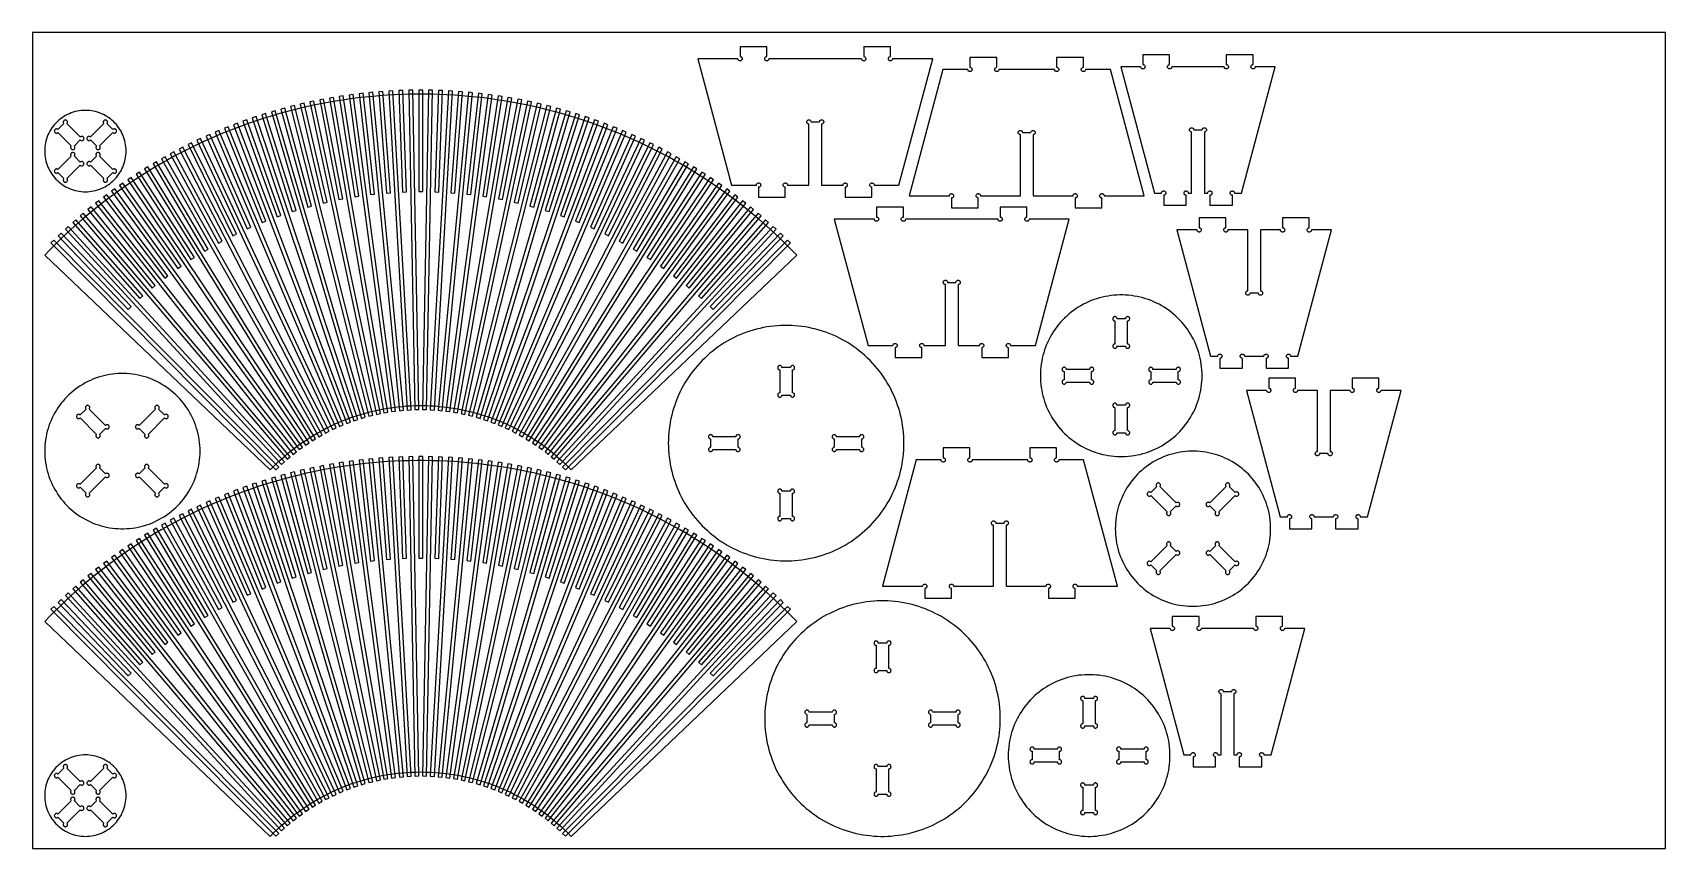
# Model space of a CAD drawing. Extents: x 0 to 2440, y 0 to 1220.
import ezdxf

# ---------------------------------------------------------------- set-up
doc = ezdxf.new("R2010")
doc.units = 0
for name, color, linetype in [('BOARD-2440X1220', 8, 'Continuous'), ('CUT', 1, 'Continuous'), ('POCKET-KERF-15_5', 5, 'Continuous')]:
    doc.layers.add(name, color=color, linetype=linetype)

msp = doc.modelspace()

# ---------------------------------------------------------------- linework, layer by layer
at = {"layer": 'BOARD-2440X1220'}
msp.add_lwpolyline([(0, 0), (2440, 0), (2440, 1220), (0, 1220)], close=True, dxfattribs=at)
at = {"layer": 'CUT'}
for points in [[(1345.1, 1181), (1285.2, 1181), (1285.1, 1180.3), (1284.9, 1179.7), (1284.5, 1179.1), (1284.1, 1178.6), (1283.5, 1178.2), (1282.9, 1177.9), (1282.2, 1177.8), (1281.5, 1177.8), (1280.9, 1178), (1280.2, 1178.3), (1279.7, 1178.7), (1279.3, 1179.3), (1279, 1179.9), (1278.8, 1180.5), (1278.8, 1181.2), (1278.9, 1181.9), (1279.2, 1182.5), (1279.6, 1183.1), (1280.1, 1183.6), (1280.6, 1183.9), (1281.3, 1184.1), (1282, 1184.2), (1282, 1199), (1242, 1199), (1242, 1184.2), (1242.7, 1184.1), (1243.3, 1183.9), (1243.9, 1183.6), (1244.4, 1183.1), (1244.8, 1182.5), (1245, 1181.9), (1245.2, 1181.2), (1245.1, 1180.5), (1245, 1179.9), (1244.7, 1179.3), (1244.2, 1178.7), (1243.7, 1178.3), (1243.1, 1178), (1242.4, 1177.8), (1241.7, 1177.8), (1241.1, 1177.9), (1240.4, 1178.2), (1239.9, 1178.6), (1239.4, 1179.1), (1239.1, 1179.7), (1238.8, 1180.3), (1238.8, 1181), (1100.4, 1181), (1100.3, 1180.3), (1100.1, 1179.7), (1099.7, 1179.1), (1099.3, 1178.6), (1098.7, 1178.2), (1098.1, 1177.9), (1097.4, 1177.8), (1096.7, 1177.8), (1096.1, 1178), (1095.4, 1178.3), (1094.9, 1178.7), (1094.5, 1179.3), (1094.2, 1179.9), (1094, 1180.5), (1094, 1181.2), (1094.1, 1181.9), (1094.4, 1182.5), (1094.8, 1183.1), (1095.3, 1183.6), (1095.8, 1183.9), (1096.5, 1184.1), (1097.2, 1184.2), (1097.2, 1199), (1057.2, 1199), (1057.2, 1184.2), (1057.9, 1184.1), (1058.5, 1183.9), (1059.1, 1183.6), (1059.6, 1183.1), (1060, 1182.5), (1060.2, 1181.9), (1060.4, 1181.2), (1060.3, 1180.5), (1060.2, 1179.9), (1059.9, 1179.3), (1059.4, 1178.7), (1058.9, 1178.3), (1058.3, 1178), (1057.6, 1177.8), (1056.9, 1177.8), (1056.3, 1177.9), (1055.6, 1178.2), (1055.1, 1178.6), (1054.6, 1179.1), (1054.3, 1179.7), (1054, 1180.3), (1054, 1181), (994, 1181), (1044.4, 992), (1081.6, 992), (1081.7, 992.7), (1081.9, 993.3), (1082.3, 993.9), (1082.7, 994.4), (1083.3, 994.8), (1083.9, 995.1), (1084.6, 995.2), (1085.3, 995.2), (1086, 995), (1086.6, 994.7), (1087.1, 994.3), (1087.5, 993.7), (1087.8, 993.1), (1088, 992.5), (1088, 991.8), (1087.9, 991.1), (1087.6, 990.5), (1087.3, 989.9), (1086.8, 989.4), (1086.2, 989.1), (1085.5, 988.9), (1084.8, 988.8), (1084.8, 974), (1124.8, 974), (1124.8, 988.8), (1124.2, 988.9), (1123.5, 989.1), (1122.9, 989.4), (1122.4, 989.9), (1122, 990.5), (1121.8, 991.1), (1121.6, 991.8), (1121.7, 992.5), (1121.8, 993.1), (1122.1, 993.7), (1122.6, 994.3), (1123.1, 994.7), (1123.7, 995), (1124.4, 995.2), (1125.1, 995.2), (1125.7, 995.1), (1126.4, 994.8), (1126.9, 994.4), (1127.4, 993.9), (1127.7, 993.3), (1128, 992.7), (1128, 992), (1160.1, 992), (1160.1, 1083.3), (1159.4, 1083.4), (1158.7, 1083.6), (1158.2, 1083.9), (1157.7, 1084.4), (1157.3, 1085), (1157, 1085.6), (1156.9, 1086.3), (1156.9, 1087), (1157.1, 1087.6), (1157.4, 1088.2), (1157.8, 1088.8), (1158.3, 1089.2), (1159, 1089.5), (1159.6, 1089.7), (1160.3, 1089.7), (1161, 1089.6), (1161.6, 1089.3), (1162.2, 1088.9), (1162.6, 1088.4), (1163, 1087.8), (1163.2, 1087.2), (1163.3, 1086.5), (1175.9, 1086.5), (1175.9, 1087.2), (1176.2, 1087.8), (1176.5, 1088.4), (1177, 1088.9), (1177.5, 1089.3), (1178.2, 1089.6), (1178.8, 1089.7), (1179.5, 1089.7), (1180.2, 1089.5), (1180.8, 1089.2), (1181.3, 1088.8), (1181.8, 1088.2), (1182.1, 1087.6), (1182.2, 1087), (1182.3, 1086.3), (1182.1, 1085.6), (1181.9, 1085), (1181.5, 1084.4), (1181, 1083.9), (1180.4, 1083.6), (1179.8, 1083.4), (1179.1, 1083.3), (1179.1, 992), (1211.1, 992), (1211.2, 992.7), (1211.4, 993.3), (1211.7, 993.9), (1212.2, 994.4), (1212.8, 994.8), (1213.4, 995.1), (1214.1, 995.2), (1214.8, 995.2), (1215.4, 995), (1216, 994.7), (1216.6, 994.3), (1217, 993.7), (1217.3, 993.1), (1217.5, 992.5), (1217.5, 991.8), (1217.4, 991.1), (1217.1, 990.5), (1216.7, 989.9), (1216.2, 989.4), (1215.6, 989.1), (1215, 988.9), (1214.3, 988.8), (1214.3, 974), (1254.3, 974), (1254.3, 988.8), (1253.6, 988.9), (1253, 989.1), (1252.4, 989.4), (1251.9, 989.9), (1251.5, 990.5), (1251.2, 991.1), (1251.1, 991.8), (1251.1, 992.5), (1251.3, 993.1), (1251.6, 993.7), (1252, 994.3), (1252.6, 994.7), (1253.2, 995), (1253.9, 995.2), (1254.5, 995.2), (1255.2, 995.1), (1255.8, 994.8), (1256.4, 994.4), (1256.9, 993.9), (1257.2, 993.3), (1257.4, 992.7), (1257.5, 992), (1294.7, 992)], [(1310, 976), (1370, 976), (1370, 976.7), (1370.3, 977.3), (1370.6, 977.9), (1371.1, 978.4), (1371.6, 978.8), (1372.3, 979.1), (1372.9, 979.2), (1373.6, 979.2), (1374.3, 979), (1374.9, 978.7), (1375.4, 978.3), (1375.9, 977.7), (1376.2, 977.1), (1376.3, 976.5), (1376.4, 975.8), (1376.2, 975.1), (1376, 974.5), (1375.6, 973.9), (1375.1, 973.4), (1374.5, 973.1), (1373.9, 972.9), (1373.2, 972.8), (1373.2, 958), (1413.2, 958), (1413.2, 972.8), (1412.5, 972.9), (1411.8, 973.1), (1411.3, 973.4), (1410.8, 973.9), (1410.4, 974.5), (1410.1, 975.1), (1410, 975.8), (1410, 976.5), (1410.2, 977.1), (1410.5, 977.7), (1410.9, 978.3), (1411.4, 978.7), (1412.1, 979), (1412.7, 979.2), (1413.4, 979.2), (1414.1, 979.1), (1414.7, 978.8), (1415.3, 978.4), (1415.7, 977.9), (1416.1, 977.3), (1416.3, 976.7), (1416.4, 976), (1476.1, 976), (1476.1, 1067.3), (1475.4, 1067.4), (1474.7, 1067.6), (1474.2, 1067.9), (1473.7, 1068.4), (1473.3, 1069), (1473, 1069.6), (1472.9, 1070.3), (1472.9, 1071), (1473.1, 1071.6), (1473.4, 1072.2), (1473.8, 1072.8), (1474.3, 1073.2), (1475, 1073.5), (1475.6, 1073.7), (1476.3, 1073.7), (1477, 1073.6), (1477.6, 1073.3), (1478.2, 1072.9), (1478.6, 1072.4), (1479, 1071.8), (1479.2, 1071.2), (1479.3, 1070.5), (1491.9, 1070.5), (1491.9, 1071.2), (1492.2, 1071.8), (1492.5, 1072.4), (1493, 1072.9), (1493.5, 1073.3), (1494.2, 1073.6), (1494.8, 1073.7), (1495.5, 1073.7), (1496.2, 1073.5), (1496.8, 1073.2), (1497.3, 1072.8), (1497.8, 1072.2), (1498.1, 1071.6), (1498.2, 1071), (1498.3, 1070.3), (1498.1, 1069.6), (1497.9, 1069), (1497.5, 1068.4), (1497, 1067.9), (1496.4, 1067.6), (1495.8, 1067.4), (1495.1, 1067.3), (1495.1, 976), (1554.8, 976), (1554.8, 976.7), (1555.1, 977.3), (1555.4, 977.9), (1555.9, 978.4), (1556.4, 978.8), (1557.1, 979.1), (1557.7, 979.2), (1558.4, 979.2), (1559.1, 979), (1559.7, 978.7), (1560.2, 978.3), (1560.7, 977.7), (1561, 977.1), (1561.1, 976.5), (1561.2, 975.8), (1561, 975.1), (1560.8, 974.5), (1560.4, 973.9), (1559.9, 973.4), (1559.3, 973.1), (1558.7, 972.9), (1558, 972.8), (1558, 958), (1598, 958), (1598, 972.8), (1597.3, 972.9), (1596.6, 973.1), (1596.1, 973.4), (1595.6, 973.9), (1595.2, 974.5), (1594.9, 975.1), (1594.8, 975.8), (1594.8, 976.5), (1595, 977.1), (1595.3, 977.7), (1595.7, 978.3), (1596.2, 978.7), (1596.9, 979), (1597.5, 979.2), (1598.2, 979.2), (1598.9, 979.1), (1599.5, 978.8), (1600.1, 978.4), (1600.5, 977.9), (1600.9, 977.3), (1601.1, 976.7), (1601.2, 976), (1661.1, 976), (1610.7, 1165), (1573.5, 1165), (1573.4, 1164.3), (1573.2, 1163.7), (1572.9, 1163.1), (1572.4, 1162.6), (1571.8, 1162.2), (1571.2, 1161.9), (1570.5, 1161.8), (1569.9, 1161.8), (1569.2, 1162), (1568.6, 1162.3), (1568, 1162.7), (1567.6, 1163.3), (1567.3, 1163.9), (1567.1, 1164.5), (1567.1, 1165.2), (1567.2, 1165.9), (1567.5, 1166.5), (1567.9, 1167.1), (1568.4, 1167.6), (1569, 1167.9), (1569.6, 1168.1), (1570.3, 1168.2), (1570.3, 1183), (1530.3, 1183), (1530.3, 1168.2), (1531, 1168.1), (1531.6, 1167.9), (1532.2, 1167.6), (1532.7, 1167.1), (1533.1, 1166.5), (1533.4, 1165.9), (1533.5, 1165.2), (1533.5, 1164.5), (1533.3, 1163.9), (1533, 1163.3), (1532.6, 1162.7), (1532, 1162.3), (1531.4, 1162), (1530.8, 1161.8), (1530.1, 1161.8), (1529.4, 1161.9), (1528.8, 1162.2), (1528.2, 1162.6), (1527.7, 1163.1), (1527.4, 1163.7), (1527.2, 1164.3), (1527.1, 1165), (1444, 1165), (1444, 1164.3), (1443.7, 1163.7), (1443.4, 1163.1), (1442.9, 1162.6), (1442.4, 1162.2), (1441.7, 1161.9), (1441.1, 1161.8), (1440.4, 1161.8), (1439.7, 1162), (1439.1, 1162.3), (1438.6, 1162.7), (1438.1, 1163.3), (1437.8, 1163.9), (1437.7, 1164.5), (1437.6, 1165.2), (1437.8, 1165.9), (1438, 1166.5), (1438.4, 1167.1), (1438.9, 1167.6), (1439.5, 1167.9), (1440.2, 1168.1), (1440.8, 1168.2), (1440.8, 1183), (1400.8, 1183), (1400.8, 1168.2), (1401.5, 1168.1), (1402.2, 1167.9), (1402.8, 1167.6), (1403.3, 1167.1), (1403.6, 1166.5), (1403.9, 1165.9), (1404, 1165.2), (1404, 1164.5), (1403.8, 1163.9), (1403.5, 1163.3), (1403.1, 1162.7), (1402.6, 1162.3), (1402, 1162), (1401.3, 1161.8), (1400.6, 1161.8), (1399.9, 1161.9), (1399.3, 1162.2), (1398.7, 1162.6), (1398.3, 1163.1), (1397.9, 1163.7), (1397.7, 1164.3), (1397.6, 1165), (1360.4, 1165)], [(1857.1, 1169), (1827.1, 1169), (1827, 1168.3), (1826.8, 1167.7), (1826.5, 1167.1), (1826, 1166.6), (1825.4, 1166.2), (1824.8, 1165.9), (1824.1, 1165.8), (1823.4, 1165.8), (1822.8, 1166), (1822.2, 1166.3), (1821.6, 1166.7), (1821.2, 1167.3), (1820.9, 1167.9), (1820.7, 1168.5), (1820.7, 1169.2), (1820.8, 1169.9), (1821.1, 1170.5), (1821.5, 1171.1), (1822, 1171.6), (1822.6, 1171.9), (1823.2, 1172.1), (1823.9, 1172.2), (1823.9, 1187), (1783.9, 1187), (1783.9, 1172.2), (1784.6, 1172.1), (1785.2, 1171.9), (1785.8, 1171.6), (1786.3, 1171.1), (1786.7, 1170.5), (1787, 1169.9), (1787.1, 1169.2), (1787.1, 1168.5), (1786.9, 1167.9), (1786.6, 1167.3), (1786.2, 1166.7), (1785.6, 1166.3), (1785, 1166), (1784.4, 1165.8), (1783.7, 1165.8), (1783, 1165.9), (1782.4, 1166.2), (1781.8, 1166.6), (1781.3, 1167.1), (1781, 1167.7), (1780.8, 1168.3), (1780.7, 1169), (1702.4, 1169), (1702.4, 1168.3), (1702.2, 1167.7), (1701.8, 1167.1), (1701.3, 1166.6), (1700.8, 1166.2), (1700.1, 1165.9), (1699.5, 1165.8), (1698.8, 1165.8), (1698.1, 1166), (1697.5, 1166.3), (1697, 1166.7), (1696.6, 1167.3), (1696.2, 1167.9), (1696.1, 1168.5), (1696.1, 1169.2), (1696.2, 1169.9), (1696.4, 1170.5), (1696.8, 1171.1), (1697.3, 1171.6), (1697.9, 1171.9), (1698.6, 1172.1), (1699.2, 1172.2), (1699.2, 1187), (1659.2, 1187), (1659.2, 1172.2), (1659.9, 1172.1), (1660.6, 1171.9), (1661.2, 1171.6), (1661.7, 1171.1), (1662.1, 1170.5), (1662.3, 1169.9), (1662.4, 1169.2), (1662.4, 1168.5), (1662.2, 1167.9), (1661.9, 1167.3), (1661.5, 1166.7), (1661, 1166.3), (1660.4, 1166), (1659.7, 1165.8), (1659, 1165.8), (1658.3, 1165.9), (1657.7, 1166.2), (1657.1, 1166.6), (1656.7, 1167.1), (1656.3, 1167.7), (1656.1, 1168.3), (1656, 1169), (1626, 1169), (1676.4, 980), (1687.1, 980), (1687.1, 980.7), (1687.4, 981.3), (1687.7, 981.9), (1688.2, 982.4), (1688.7, 982.8), (1689.4, 983.1), (1690, 983.2), (1690.7, 983.2), (1691.4, 983), (1692, 982.7), (1692.5, 982.3), (1693, 981.7), (1693.3, 981.1), (1693.4, 980.5), (1693.5, 979.8), (1693.3, 979.1), (1693.1, 978.5), (1692.7, 977.9), (1692.2, 977.4), (1691.6, 977.1), (1690.9, 976.9), (1690.3, 976.8), (1690.3, 962), (1723.9, 962), (1723.9, 976.8), (1723.2, 976.9), (1722.5, 977.1), (1722, 977.4), (1721.5, 977.9), (1721.1, 978.5), (1720.8, 979.1), (1720.7, 979.8), (1720.7, 980.5), (1720.9, 981.1), (1721.2, 981.7), (1721.6, 982.3), (1722.1, 982.7), (1722.8, 983), (1723.4, 983.2), (1724.1, 983.2), (1724.8, 983.1), (1725.4, 982.8), (1726, 982.4), (1726.4, 981.9), (1726.8, 981.3), (1727, 980.7), (1727.1, 980), (1732.1, 980), (1732.1, 1071.3), (1731.4, 1071.4), (1730.7, 1071.6), (1730.2, 1071.9), (1729.7, 1072.4), (1729.3, 1073), (1729, 1073.6), (1728.9, 1074.3), (1728.9, 1075), (1729.1, 1075.6), (1729.4, 1076.2), (1729.8, 1076.8), (1730.3, 1077.2), (1731, 1077.5), (1731.6, 1077.7), (1732.3, 1077.7), (1733, 1077.6), (1733.6, 1077.3), (1734.2, 1076.9), (1734.6, 1076.4), (1735, 1075.8), (1735.2, 1075.2), (1735.3, 1074.5), (1747.9, 1074.5), (1747.9, 1075.2), (1748.2, 1075.8), (1748.5, 1076.4), (1749, 1076.9), (1749.5, 1077.3), (1750.2, 1077.6), (1750.8, 1077.7), (1751.5, 1077.7), (1752.2, 1077.5), (1752.8, 1077.2), (1753.3, 1076.8), (1753.8, 1076.2), (1754.1, 1075.6), (1754.2, 1075), (1754.3, 1074.3), (1754.1, 1073.6), (1753.9, 1073), (1753.5, 1072.4), (1753, 1071.9), (1752.4, 1071.6), (1751.8, 1071.4), (1751.1, 1071.3), (1751.1, 980), (1756.1, 980), (1756.1, 980.7), (1756.4, 981.3), (1756.7, 981.9), (1757.2, 982.4), (1757.7, 982.8), (1758.4, 983.1), (1759, 983.2), (1759.7, 983.2), (1760.4, 983), (1761, 982.7), (1761.5, 982.3), (1762, 981.7), (1762.3, 981.1), (1762.4, 980.5), (1762.5, 979.8), (1762.3, 979.1), (1762.1, 978.5), (1761.7, 977.9), (1761.2, 977.4), (1760.6, 977.1), (1760, 976.9), (1759.3, 976.8), (1759.3, 962), (1792.9, 962), (1792.9, 976.8), (1792.2, 976.9), (1791.5, 977.1), (1791, 977.4), (1790.5, 977.9), (1790.1, 978.5), (1789.8, 979.1), (1789.7, 979.8), (1789.7, 980.5), (1789.9, 981.1), (1790.2, 981.7), (1790.6, 982.3), (1791.1, 982.7), (1791.8, 983), (1792.4, 983.2), (1793.1, 983.2), (1793.8, 983.1), (1794.4, 982.8), (1795, 982.4), (1795.4, 981.9), (1795.8, 981.3), (1796, 980.7), (1796.1, 980), (1806.7, 980)], [(804.7, 566), (1141.8, 887.3), (1134.1, 895.3), (1126.3, 903.2), (1118.3, 910.9), (1110.2, 918.6), (1102.1, 926.1), (1093.8, 933.6), (1085.4, 940.9), (1076.9, 948), (1068.3, 955.1), (1059.6, 962), (1050.8, 968.8), (1041.9, 975.5), (1033, 982.1), (1023.9, 988.5), (1014.7, 994.8), (1005.5, 1001), (996.1, 1007), (986.7, 1012.9), (977.2, 1018.7), (967.6, 1024.3), (957.9, 1029.8), (948.1, 1035.1), (938.3, 1040.3), (928.4, 1045.4), (918.4, 1050.3), (908.4, 1055.1), (898.3, 1059.7), (888.1, 1064.2), (877.9, 1068.5), (867.6, 1072.7), (857.2, 1076.8), (846.8, 1080.7), (836.3, 1084.4), (825.8, 1088), (815.2, 1091.5), (804.6, 1094.8), (794, 1097.9), (783.2, 1100.9), (772.5, 1103.7), (761.7, 1106.4), (750.9, 1109), (740, 1111.3), (729.1, 1113.5), (718.2, 1115.6), (707.2, 1117.5), (696.2, 1119.2), (685.2, 1120.8), (674.2, 1122.3), (663.2, 1123.5), (652.1, 1124.6), (641, 1125.6), (629.9, 1126.4), (618.8, 1127), (607.7, 1127.5), (596.6, 1127.8), (585.5, 1128), (574.4, 1128), (563.2, 1127.8), (552.1, 1127.5), (541, 1127), (529.9, 1126.4), (518.8, 1125.6), (507.7, 1124.6), (496.7, 1123.5), (485.6, 1122.3), (474.6, 1120.8), (463.6, 1119.2), (452.6, 1117.5), (441.6, 1115.6), (430.7, 1113.5), (419.8, 1111.3), (409, 1109), (398.1, 1106.4), (387.3, 1103.7), (376.6, 1100.9), (365.9, 1097.9), (355.2, 1094.8), (344.6, 1091.5), (334, 1088), (323.5, 1084.4), (313, 1080.7), (302.6, 1076.8), (292.2, 1072.7), (281.9, 1068.5), (271.7, 1064.2), (261.5, 1059.7), (251.4, 1055.1), (241.4, 1050.3), (231.4, 1045.4), (221.5, 1040.3), (211.7, 1035.1), (201.9, 1029.8), (192.3, 1024.3), (182.7, 1018.7), (173.2, 1012.9), (163.7, 1007), (154.4, 1001), (145.1, 994.8), (136, 988.5), (126.9, 982.1), (117.9, 975.5), (109, 968.8), (100.2, 962), (91.5, 955.1), (82.9, 948), (74.4, 940.9), (66, 933.6), (57.8, 926.1), (49.6, 918.6), (41.5, 910.9), (33.6, 903.2), (25.7, 895.3), (18, 887.3), (355.1, 566), (360, 571), (365, 575.9), (370.1, 580.7), (375.3, 585.3), (380.6, 589.9), (386, 594.3), (391.5, 598.6), (397.1, 602.8), (402.8, 606.8), (408.6, 610.7), (414.4, 614.5), (420.4, 618.2), (426.4, 621.7), (432.5, 625.1), (438.7, 628.3), (444.9, 631.4), (451.3, 634.4), (457.7, 637.2), (464.1, 639.9), (470.6, 642.4), (477.2, 644.8), (483.8, 647), (490.4, 649.1), (497.2, 651.1), (503.9, 652.8), (510.7, 654.5), (517.5, 656), (524.4, 657.3), (531.2, 658.4), (538.2, 659.5), (545.1, 660.3), (552, 661), (559, 661.6), (566, 662), (572.9, 662.2), (579.9, 662.3), (586.9, 662.2), (593.9, 662), (600.8, 661.6), (607.8, 661), (614.7, 660.3), (621.7, 659.5), (628.6, 658.4), (635.5, 657.3), (642.3, 656), (649.1, 654.5), (655.9, 652.8), (662.7, 651.1), (669.4, 649.1), (676, 647), (682.7, 644.8), (689.2, 642.4), (695.7, 639.9), (702.2, 637.2), (708.6, 634.4), (714.9, 631.4), (721.1, 628.3), (727.3, 625.1), (733.4, 621.7), (739.5, 618.2), (745.4, 614.5), (751.3, 610.7), (757, 606.8), (762.7, 602.8), (768.3, 598.6), (773.8, 594.3), (779.2, 589.9), (784.5, 585.3), (789.7, 580.7), (794.8, 575.9), (799.8, 571)], [(139.7, 1042.9), (139.7, 1046), (139.4, 1049), (139, 1052.1), (138.5, 1055.1), (137.8, 1058.1), (137, 1061.1), (136, 1064), (134.8, 1066.9), (133.5, 1069.7), (132.1, 1072.4), (130.5, 1075.1), (128.8, 1077.6), (127, 1080.1), (125.1, 1082.5), (123, 1084.8), (120.8, 1087), (118.5, 1089.1), (116.1, 1091), (113.6, 1092.8), (111.1, 1094.5), (108.4, 1096.1), (105.7, 1097.5), (102.9, 1098.8), (100, 1100), (97.1, 1101), (94.1, 1101.8), (91.1, 1102.5), (88.1, 1103), (85, 1103.4), (82, 1103.7), (78.9, 1103.7), (75.8, 1103.7), (72.7, 1103.4), (69.7, 1103), (66.6, 1102.5), (63.6, 1101.8), (60.6, 1101), (57.7, 1100), (54.9, 1098.8), (52.1, 1097.5), (49.3, 1096.1), (46.7, 1094.5), (44.1, 1092.8), (41.6, 1091), (39.2, 1089.1), (36.9, 1087), (34.8, 1084.8), (32.7, 1082.5), (30.7, 1080.1), (28.9, 1077.6), (27.2, 1075.1), (25.6, 1072.4), (24.2, 1069.7), (22.9, 1066.9), (21.8, 1064), (20.8, 1061.1), (19.9, 1058.1), (19.2, 1055.1), (18.7, 1052.1), (18.3, 1049), (18.1, 1046), (18, 1042.9), (18.1, 1039.8), (18.3, 1036.7), (18.7, 1033.7), (19.2, 1030.6), (19.9, 1027.6), (20.8, 1024.6), (21.8, 1021.7), (22.9, 1018.9), (24.2, 1016.1), (25.6, 1013.3), (27.2, 1010.7), (28.9, 1008.1), (30.7, 1005.6), (32.7, 1003.2), (34.8, 1000.9), (36.9, 998.8), (39.2, 996.7), (41.6, 994.7), (44.1, 992.9), (46.7, 991.2), (49.3, 989.6), (52.1, 988.2), (54.9, 986.9), (57.7, 985.8), (60.6, 984.8), (63.6, 983.9), (66.6, 983.2), (69.7, 982.7), (72.7, 982.3), (75.8, 982.1), (78.9, 982), (82, 982.1), (85, 982.3), (88.1, 982.7), (91.1, 983.2), (94.1, 983.9), (97.1, 984.8), (100, 985.8), (102.9, 986.9), (105.7, 988.2), (108.4, 989.6), (111.1, 991.2), (113.6, 992.9), (116.1, 994.7), (118.5, 996.7), (120.8, 998.8), (123, 1000.9), (125.1, 1003.2), (127, 1005.6), (128.8, 1008.1), (130.5, 1010.7), (132.1, 1013.3), (133.5, 1016.1), (134.8, 1018.9), (136, 1021.7), (137, 1024.6), (137.8, 1027.6), (138.5, 1030.6), (139, 1033.7), (139.4, 1036.7), (139.7, 1039.8)], [(71.2, 1059.5), (71.7, 1059.1), (72.3, 1058.8), (73, 1058.6), (73.7, 1058.6), (74.3, 1058.7), (75, 1058.9), (75.5, 1059.3), (76, 1059.8), (76.3, 1060.4), (76.6, 1061.1), (76.6, 1061.8), (76.6, 1062.4), (76.3, 1063.1), (76, 1063.7), (75.5, 1064.2), (75, 1064.6), (74.3, 1064.8), (73.7, 1064.9), (73, 1064.9), (72.3, 1064.7), (71.7, 1064.4), (71.2, 1064), (51.2, 1084), (51.6, 1084.5), (52, 1085.1), (52.1, 1085.8), (52.1, 1086.4), (52, 1087.1), (51.8, 1087.8), (51.4, 1088.3), (50.9, 1088.8), (50.3, 1089.1), (49.6, 1089.3), (49, 1089.4), (48.3, 1089.3), (47.6, 1089.1), (47, 1088.8), (46.5, 1088.3), (46.1, 1087.8), (45.9, 1087.1), (45.8, 1086.4), (45.8, 1085.8), (46, 1085.1), (46.3, 1084.5), (46.7, 1084), (37.8, 1075), (37.3, 1075.5), (36.6, 1075.8), (36, 1076), (35.3, 1076), (34.6, 1075.9), (34, 1075.6), (33.4, 1075.2), (33, 1074.7), (32.6, 1074.1), (32.4, 1073.5), (32.3, 1072.8), (32.4, 1072.1), (32.6, 1071.5), (33, 1070.9), (33.4, 1070.4), (34, 1070), (34.6, 1069.7), (35.3, 1069.6), (36, 1069.6), (36.6, 1069.8), (37.3, 1070.1), (37.8, 1070.5), (57.7, 1050.6), (57.3, 1050), (57, 1049.4), (56.8, 1048.8), (56.8, 1048.1), (56.9, 1047.4), (57.2, 1046.8), (57.6, 1046.2), (58.1, 1045.8), (58.7, 1045.4), (59.3, 1045.2), (60, 1045.1), (60.7, 1045.2), (61.3, 1045.4), (61.9, 1045.8), (62.4, 1046.2), (62.8, 1046.8), (63.1, 1047.4), (63.2, 1048.1), (63.2, 1048.8), (63, 1049.4), (62.7, 1050), (62.3, 1050.6)], [(95.5, 1050.6), (95.1, 1050), (94.8, 1049.4), (94.6, 1048.8), (94.6, 1048.1), (94.7, 1047.4), (94.9, 1046.8), (95.3, 1046.2), (95.8, 1045.8), (96.4, 1045.4), (97.1, 1045.2), (97.8, 1045.1), (98.4, 1045.2), (99.1, 1045.4), (99.7, 1045.8), (100.2, 1046.2), (100.6, 1046.8), (100.8, 1047.4), (100.9, 1048.1), (100.9, 1048.8), (100.7, 1049.4), (100.4, 1050), (100, 1050.6), (120, 1070.5), (120.5, 1070.1), (121.1, 1069.8), (121.8, 1069.6), (122.4, 1069.6), (123.1, 1069.7), (123.8, 1070), (124.3, 1070.4), (124.8, 1070.9), (125.1, 1071.5), (125.3, 1072.1), (125.4, 1072.8), (125.3, 1073.5), (125.1, 1074.1), (124.8, 1074.7), (124.3, 1075.2), (123.8, 1075.6), (123.1, 1075.9), (122.4, 1076), (121.8, 1076), (121.1, 1075.8), (120.5, 1075.5), (120, 1075), (111, 1084), (111.5, 1084.5), (111.8, 1085.1), (112, 1085.8), (112, 1086.4), (111.9, 1087.1), (111.6, 1087.8), (111.2, 1088.3), (110.7, 1088.8), (110.1, 1089.1), (109.5, 1089.3), (108.8, 1089.4), (108.1, 1089.3), (107.5, 1089.1), (106.9, 1088.8), (106.4, 1088.3), (106, 1087.8), (105.7, 1087.1), (105.6, 1086.4), (105.6, 1085.8), (105.8, 1085.1), (106.1, 1084.5), (106.5, 1084), (86.6, 1064), (86, 1064.4), (85.4, 1064.7), (84.8, 1064.9), (84.1, 1064.9), (83.4, 1064.8), (82.8, 1064.6), (82.2, 1064.2), (81.8, 1063.7), (81.4, 1063.1), (81.2, 1062.4), (81.1, 1061.8), (81.2, 1061.1), (81.4, 1060.4), (81.8, 1059.8), (82.2, 1059.3), (82.8, 1058.9), (83.4, 1058.7), (84.1, 1058.6), (84.8, 1058.6), (85.4, 1058.8), (86, 1059.1), (86.6, 1059.5)], [(46.7, 1001.8), (46.3, 1001.3), (46, 1000.6), (45.8, 1000), (45.8, 999.3), (45.9, 998.6), (46.1, 998), (46.5, 997.4), (47, 997), (47.6, 996.6), (48.3, 996.4), (49, 996.3), (49.6, 996.4), (50.3, 996.6), (50.9, 997), (51.4, 997.4), (51.8, 998), (52, 998.6), (52.1, 999.3), (52.1, 1000), (52, 1000.6), (51.6, 1001.3), (51.2, 1001.8), (71.2, 1021.7), (71.7, 1021.3), (72.3, 1021), (73, 1020.8), (73.7, 1020.8), (74.3, 1020.9), (75, 1021.2), (75.5, 1021.6), (76, 1022.1), (76.3, 1022.7), (76.6, 1023.3), (76.6, 1024), (76.6, 1024.7), (76.3, 1025.3), (76, 1025.9), (75.5, 1026.4), (75, 1026.8), (74.3, 1027.1), (73.7, 1027.2), (73, 1027.2), (72.3, 1027), (71.7, 1026.7), (71.2, 1026.3), (62.3, 1035.2), (62.7, 1035.7), (63, 1036.3), (63.2, 1037), (63.2, 1037.7), (63.1, 1038.3), (62.8, 1039), (62.4, 1039.5), (61.9, 1040), (61.3, 1040.3), (60.7, 1040.6), (60, 1040.6), (59.3, 1040.6), (58.7, 1040.3), (58.1, 1040), (57.6, 1039.5), (57.2, 1039), (56.9, 1038.3), (56.8, 1037.7), (56.8, 1037), (57, 1036.3), (57.3, 1035.7), (57.7, 1035.2), (37.8, 1015.2), (37.3, 1015.6), (36.6, 1016), (36, 1016.1), (35.3, 1016.1), (34.6, 1016), (34, 1015.8), (33.4, 1015.4), (33, 1014.9), (32.6, 1014.3), (32.4, 1013.6), (32.3, 1013), (32.4, 1012.3), (32.6, 1011.6), (33, 1011), (33.4, 1010.5), (34, 1010.1), (34.6, 1009.9), (35.3, 1009.8), (36, 1009.8), (36.6, 1010), (37.3, 1010.3), (37.8, 1010.7)], [(120, 1010.7), (120.5, 1010.3), (121.1, 1010), (121.8, 1009.8), (122.4, 1009.8), (123.1, 1009.9), (123.8, 1010.1), (124.3, 1010.5), (124.8, 1011), (125.1, 1011.6), (125.3, 1012.3), (125.4, 1013), (125.3, 1013.6), (125.1, 1014.3), (124.8, 1014.9), (124.3, 1015.4), (123.8, 1015.8), (123.1, 1016), (122.4, 1016.1), (121.8, 1016.1), (121.1, 1016), (120.5, 1015.6), (120, 1015.2), (100, 1035.2), (100.4, 1035.7), (100.7, 1036.3), (100.9, 1037), (100.9, 1037.7), (100.8, 1038.3), (100.6, 1039), (100.2, 1039.5), (99.7, 1040), (99.1, 1040.3), (98.4, 1040.6), (97.8, 1040.6), (97.1, 1040.6), (96.4, 1040.3), (95.8, 1040), (95.3, 1039.5), (94.9, 1039), (94.7, 1038.3), (94.6, 1037.7), (94.6, 1037), (94.8, 1036.3), (95.1, 1035.7), (95.5, 1035.2), (86.6, 1026.3), (86, 1026.7), (85.4, 1027), (84.8, 1027.2), (84.1, 1027.2), (83.4, 1027.1), (82.8, 1026.8), (82.2, 1026.4), (81.8, 1025.9), (81.4, 1025.3), (81.2, 1024.7), (81.1, 1024), (81.2, 1023.3), (81.4, 1022.7), (81.8, 1022.1), (82.2, 1021.6), (82.8, 1021.2), (83.4, 1020.9), (84.1, 1020.8), (84.8, 1020.8), (85.4, 1021), (86, 1021.3), (86.6, 1021.7), (106.5, 1001.8), (106.1, 1001.3), (105.8, 1000.6), (105.6, 1000), (105.6, 999.3), (105.7, 998.6), (106, 998), (106.4, 997.4), (106.9, 997), (107.5, 996.6), (108.1, 996.4), (108.8, 996.3), (109.5, 996.4), (110.1, 996.6), (110.7, 997), (111.2, 997.4), (111.6, 998), (111.9, 998.6), (112, 999.3), (112, 1000), (111.8, 1000.6), (111.5, 1001.3), (111, 1001.8)], [(1549.1, 941), (1489.2, 941), (1489.1, 940.3), (1488.9, 939.7), (1488.5, 939.1), (1488.1, 938.6), (1487.5, 938.2), (1486.9, 937.9), (1486.2, 937.8), (1485.5, 937.8), (1484.9, 938), (1484.2, 938.3), (1483.7, 938.7), (1483.3, 939.3), (1483, 939.9), (1482.8, 940.5), (1482.8, 941.2), (1482.9, 941.9), (1483.2, 942.5), (1483.6, 943.1), (1484.1, 943.6), (1484.6, 943.9), (1485.3, 944.1), (1486, 944.2), (1486, 959), (1446, 959), (1446, 944.2), (1446.7, 944.1), (1447.3, 943.9), (1447.9, 943.6), (1448.4, 943.1), (1448.8, 942.5), (1449, 941.9), (1449.2, 941.2), (1449.1, 940.5), (1449, 939.9), (1448.7, 939.3), (1448.2, 938.7), (1447.7, 938.3), (1447.1, 938), (1446.4, 937.8), (1445.7, 937.8), (1445.1, 937.9), (1444.4, 938.2), (1443.9, 938.6), (1443.4, 939.1), (1443.1, 939.7), (1442.8, 940.3), (1442.8, 941), (1304.4, 941), (1304.3, 940.3), (1304.1, 939.7), (1303.7, 939.1), (1303.3, 938.6), (1302.7, 938.2), (1302.1, 937.9), (1301.4, 937.8), (1300.7, 937.8), (1300.1, 938), (1299.4, 938.3), (1298.9, 938.7), (1298.5, 939.3), (1298.2, 939.9), (1298, 940.5), (1298, 941.2), (1298.1, 941.9), (1298.4, 942.5), (1298.8, 943.1), (1299.3, 943.6), (1299.8, 943.9), (1300.5, 944.1), (1301.2, 944.2), (1301.2, 959), (1261.2, 959), (1261.2, 944.2), (1261.9, 944.1), (1262.5, 943.9), (1263.1, 943.6), (1263.6, 943.1), (1264, 942.5), (1264.2, 941.9), (1264.4, 941.2), (1264.3, 940.5), (1264.2, 939.9), (1263.9, 939.3), (1263.4, 938.7), (1262.9, 938.3), (1262.3, 938), (1261.6, 937.8), (1260.9, 937.8), (1260.3, 937.9), (1259.6, 938.2), (1259.1, 938.6), (1258.6, 939.1), (1258.3, 939.7), (1258, 940.3), (1258, 941), (1198, 941), (1248.4, 752), (1285.6, 752), (1285.7, 752.7), (1285.9, 753.3), (1286.3, 753.9), (1286.7, 754.4), (1287.3, 754.8), (1287.9, 755.1), (1288.6, 755.2), (1289.3, 755.2), (1290, 755), (1290.6, 754.7), (1291.1, 754.3), (1291.5, 753.7), (1291.8, 753.1), (1292, 752.5), (1292, 751.8), (1291.9, 751.1), (1291.6, 750.5), (1291.3, 749.9), (1290.8, 749.4), (1290.2, 749.1), (1289.5, 748.9), (1288.8, 748.8), (1288.8, 734), (1328.8, 734), (1328.8, 748.8), (1328.2, 748.9), (1327.5, 749.1), (1326.9, 749.4), (1326.4, 749.9), (1326, 750.5), (1325.8, 751.1), (1325.6, 751.8), (1325.7, 752.5), (1325.8, 753.1), (1326.1, 753.7), (1326.6, 754.3), (1327.1, 754.7), (1327.7, 755), (1328.4, 755.2), (1329.1, 755.2), (1329.7, 755.1), (1330.4, 754.8), (1330.9, 754.4), (1331.4, 753.9), (1331.7, 753.3), (1332, 752.7), (1332, 752), (1364.1, 752), (1364.1, 843.3), (1363.4, 843.4), (1362.7, 843.6), (1362.2, 843.9), (1361.7, 844.4), (1361.3, 845), (1361, 845.6), (1360.9, 846.3), (1360.9, 847), (1361.1, 847.6), (1361.4, 848.2), (1361.8, 848.8), (1362.3, 849.2), (1363, 849.5), (1363.6, 849.7), (1364.3, 849.7), (1365, 849.6), (1365.6, 849.3), (1366.2, 848.9), (1366.6, 848.4), (1367, 847.8), (1367.2, 847.2), (1367.3, 846.5), (1379.9, 846.5), (1379.9, 847.2), (1380.2, 847.8), (1380.5, 848.4), (1381, 848.9), (1381.5, 849.3), (1382.2, 849.6), (1382.8, 849.7), (1383.5, 849.7), (1384.2, 849.5), (1384.8, 849.2), (1385.3, 848.8), (1385.8, 848.2), (1386.1, 847.6), (1386.2, 847), (1386.3, 846.3), (1386.1, 845.6), (1385.9, 845), (1385.5, 844.4), (1385, 843.9), (1384.4, 843.6), (1383.8, 843.4), (1383.1, 843.3), (1383.1, 752), (1415.1, 752), (1415.2, 752.7), (1415.4, 753.3), (1415.7, 753.9), (1416.2, 754.4), (1416.8, 754.8), (1417.4, 755.1), (1418.1, 755.2), (1418.8, 755.2), (1419.4, 755), (1420, 754.7), (1420.6, 754.3), (1421, 753.7), (1421.3, 753.1), (1421.5, 752.5), (1421.5, 751.8), (1421.4, 751.1), (1421.1, 750.5), (1420.7, 749.9), (1420.2, 749.4), (1419.6, 749.1), (1419, 748.9), (1418.3, 748.8), (1418.3, 734), (1458.3, 734), (1458.3, 748.8), (1457.6, 748.9), (1457, 749.1), (1456.4, 749.4), (1455.9, 749.9), (1455.5, 750.5), (1455.2, 751.1), (1455.1, 751.8), (1455.1, 752.5), (1455.3, 753.1), (1455.6, 753.7), (1456, 754.3), (1456.6, 754.7), (1457.2, 755), (1457.9, 755.2), (1458.5, 755.2), (1459.2, 755.1), (1459.8, 754.8), (1460.4, 754.4), (1460.9, 753.9), (1461.2, 753.3), (1461.4, 752.7), (1461.5, 752), (1498.7, 752)], [(1941.1, 925), (1911.1, 925), (1911, 924.3), (1910.8, 923.7), (1910.5, 923.1), (1910, 922.6), (1909.4, 922.2), (1908.8, 921.9), (1908.1, 921.8), (1907.4, 921.8), (1906.8, 922), (1906.2, 922.3), (1905.6, 922.7), (1905.2, 923.3), (1904.9, 923.9), (1904.7, 924.5), (1904.7, 925.2), (1904.8, 925.9), (1905.1, 926.5), (1905.5, 927.1), (1906, 927.6), (1906.6, 927.9), (1907.2, 928.1), (1907.9, 928.2), (1907.9, 943), (1867.9, 943), (1867.9, 928.2), (1868.6, 928.1), (1869.2, 927.9), (1869.8, 927.6), (1870.3, 927.1), (1870.7, 926.5), (1871, 925.9), (1871.1, 925.2), (1871.1, 924.5), (1870.9, 923.9), (1870.6, 923.3), (1870.2, 922.7), (1869.6, 922.3), (1869, 922), (1868.4, 921.8), (1867.7, 921.8), (1867, 921.9), (1866.4, 922.2), (1865.8, 922.6), (1865.3, 923.1), (1865, 923.7), (1864.8, 924.3), (1864.7, 925), (1835.1, 925), (1835.1, 833.7), (1835.8, 833.6), (1836.4, 833.4), (1837, 833.1), (1837.5, 832.6), (1837.9, 832), (1838.1, 831.4), (1838.3, 830.7), (1838.2, 830), (1838.1, 829.4), (1837.8, 828.8), (1837.3, 828.2), (1836.8, 827.8), (1836.2, 827.5), (1835.5, 827.3), (1834.8, 827.3), (1834.2, 827.4), (1833.5, 827.7), (1833, 828.1), (1832.5, 828.6), (1832.2, 829.2), (1831.9, 829.8), (1831.9, 830.5), (1819.3, 830.5), (1819.2, 829.8), (1819, 829.2), (1818.6, 828.6), (1818.2, 828.1), (1817.6, 827.7), (1817, 827.4), (1816.3, 827.3), (1815.6, 827.3), (1815, 827.5), (1814.3, 827.8), (1813.8, 828.2), (1813.4, 828.8), (1813.1, 829.4), (1812.9, 830), (1812.9, 830.7), (1813, 831.4), (1813.3, 832), (1813.7, 832.6), (1814.2, 833.1), (1814.7, 833.4), (1815.4, 833.6), (1816.1, 833.7), (1816.1, 925), (1786.4, 925), (1786.4, 924.3), (1786.2, 923.7), (1785.8, 923.1), (1785.3, 922.6), (1784.8, 922.2), (1784.1, 921.9), (1783.5, 921.8), (1782.8, 921.8), (1782.1, 922), (1781.5, 922.3), (1781, 922.7), (1780.6, 923.3), (1780.2, 923.9), (1780.1, 924.5), (1780.1, 925.2), (1780.2, 925.9), (1780.4, 926.5), (1780.8, 927.1), (1781.3, 927.6), (1781.9, 927.9), (1782.6, 928.1), (1783.2, 928.2), (1783.2, 943), (1743.2, 943), (1743.2, 928.2), (1743.9, 928.1), (1744.6, 927.9), (1745.2, 927.6), (1745.7, 927.1), (1746.1, 926.5), (1746.3, 925.9), (1746.4, 925.2), (1746.4, 924.5), (1746.2, 923.9), (1745.9, 923.3), (1745.5, 922.7), (1745, 922.3), (1744.4, 922), (1743.7, 921.8), (1743, 921.8), (1742.3, 921.9), (1741.7, 922.2), (1741.1, 922.6), (1740.7, 923.1), (1740.3, 923.7), (1740.1, 924.3), (1740, 925), (1710, 925), (1760.4, 736), (1771.1, 736), (1771.1, 736.7), (1771.4, 737.3), (1771.7, 737.9), (1772.2, 738.4), (1772.7, 738.8), (1773.4, 739.1), (1774, 739.2), (1774.7, 739.2), (1775.4, 739), (1776, 738.7), (1776.5, 738.3), (1777, 737.7), (1777.3, 737.1), (1777.4, 736.5), (1777.5, 735.8), (1777.3, 735.1), (1777.1, 734.5), (1776.7, 733.9), (1776.2, 733.4), (1775.6, 733.1), (1774.9, 732.9), (1774.3, 732.8), (1774.3, 718), (1807.9, 718), (1807.9, 732.8), (1807.2, 732.9), (1806.5, 733.1), (1806, 733.4), (1805.5, 733.9), (1805.1, 734.5), (1804.8, 735.1), (1804.7, 735.8), (1804.7, 736.5), (1804.9, 737.1), (1805.2, 737.7), (1805.6, 738.3), (1806.1, 738.7), (1806.8, 739), (1807.4, 739.2), (1808.1, 739.2), (1808.8, 739.1), (1809.4, 738.8), (1810, 738.4), (1810.4, 737.9), (1810.8, 737.3), (1811, 736.7), (1811.1, 736), (1840.1, 736), (1840.1, 736.7), (1840.4, 737.3), (1840.7, 737.9), (1841.2, 738.4), (1841.7, 738.8), (1842.4, 739.1), (1843, 739.2), (1843.7, 739.2), (1844.4, 739), (1845, 738.7), (1845.5, 738.3), (1846, 737.7), (1846.3, 737.1), (1846.4, 736.5), (1846.5, 735.8), (1846.3, 735.1), (1846.1, 734.5), (1845.7, 733.9), (1845.2, 733.4), (1844.6, 733.1), (1844, 732.9), (1843.3, 732.8), (1843.3, 718), (1876.9, 718), (1876.9, 732.8), (1876.2, 732.9), (1875.5, 733.1), (1875, 733.4), (1874.5, 733.9), (1874.1, 734.5), (1873.8, 735.1), (1873.7, 735.8), (1873.7, 736.5), (1873.9, 737.1), (1874.2, 737.7), (1874.6, 738.3), (1875.1, 738.7), (1875.8, 739), (1876.4, 739.2), (1877.1, 739.2), (1877.8, 739.1), (1878.4, 738.8), (1879, 738.4), (1879.4, 737.9), (1879.8, 737.3), (1880, 736.7), (1880.1, 736), (1890.7, 736)], [(1747.7, 706.9), (1747.7, 711.2), (1747.4, 715.6), (1747, 719.9), (1746.5, 724.3), (1745.8, 728.6), (1744.9, 732.9), (1743.9, 737.1), (1742.7, 741.3), (1741.4, 745.5), (1739.9, 749.6), (1738.3, 753.6), (1736.6, 757.6), (1734.7, 761.6), (1732.6, 765.4), (1730.4, 769.2), (1728.1, 772.9), (1725.7, 776.5), (1723.1, 780), (1720.4, 783.4), (1717.6, 786.8), (1714.6, 790), (1711.6, 793.1), (1708.4, 796.1), (1705.1, 799), (1701.7, 801.8), (1698.3, 804.4), (1694.7, 806.9), (1691, 809.3), (1687.3, 811.5), (1683.5, 813.7), (1679.6, 815.6), (1675.6, 817.5), (1671.6, 819.2), (1667.5, 820.7), (1663.4, 822.1), (1659.2, 823.3), (1655, 824.4), (1650.7, 825.4), (1646.4, 826.1), (1642.1, 826.8), (1637.8, 827.2), (1633.4, 827.6), (1629.1, 827.7), (1624.7, 827.7), (1620.3, 827.6), (1616, 827.2), (1611.6, 826.8), (1607.3, 826.1), (1603, 825.4), (1598.8, 824.4), (1594.5, 823.3), (1590.4, 822.1), (1586.2, 820.7), (1582.1, 819.2), (1578.1, 817.5), (1574.1, 815.6), (1570.3, 813.7), (1566.4, 811.5), (1562.7, 809.3), (1559, 806.9), (1555.5, 804.4), (1552, 801.8), (1548.6, 799), (1545.3, 796.1), (1542.2, 793.1), (1539.1, 790), (1536.2, 786.8), (1533.3, 783.4), (1530.6, 780), (1528.1, 776.5), (1525.6, 772.9), (1523.3, 769.2), (1521.1, 765.4), (1519.1, 761.6), (1517.2, 757.6), (1515.4, 753.6), (1513.8, 749.6), (1512.3, 745.5), (1511, 741.3), (1509.8, 737.1), (1508.8, 732.9), (1508, 728.6), (1507.3, 724.3), (1506.7, 719.9), (1506.3, 715.6), (1506.1, 711.2), (1506, 706.9), (1506.1, 702.5), (1506.3, 698.1), (1506.7, 693.8), (1507.3, 689.5), (1508, 685.2), (1508.8, 680.9), (1509.8, 676.6), (1511, 672.4), (1512.3, 668.3), (1513.8, 664.2), (1515.4, 660.1), (1517.2, 656.1), (1519.1, 652.2), (1521.1, 648.3), (1523.3, 644.6), (1525.6, 640.9), (1528.1, 637.2), (1530.6, 633.7), (1533.3, 630.3), (1536.2, 627), (1539.1, 623.7), (1542.2, 620.6), (1545.3, 617.6), (1548.6, 614.7), (1552, 612), (1555.5, 609.3), (1559, 606.8), (1562.7, 604.4), (1566.4, 602.2), (1570.3, 600.1), (1574.1, 598.1), (1578.1, 596.3), (1582.1, 594.6), (1586.2, 593), (1590.4, 591.6), (1594.5, 590.4), (1598.8, 589.3), (1603, 588.4), (1607.3, 587.6), (1611.6, 587), (1616, 586.5), (1620.3, 586.2), (1624.7, 586), (1629.1, 586), (1633.4, 586.2), (1637.8, 586.5), (1642.1, 587), (1646.4, 587.6), (1650.7, 588.4), (1655, 589.3), (1659.2, 590.4), (1663.4, 591.6), (1667.5, 593), (1671.6, 594.6), (1675.6, 596.3), (1679.6, 598.1), (1683.5, 600.1), (1687.3, 602.2), (1691, 604.4), (1694.7, 606.8), (1698.3, 609.3), (1701.7, 612), (1705.1, 614.7), (1708.4, 617.6), (1711.6, 620.6), (1714.6, 623.7), (1717.6, 627), (1720.4, 630.3), (1723.1, 633.7), (1725.7, 637.2), (1728.1, 640.9), (1730.4, 644.6), (1732.6, 648.3), (1734.7, 652.2), (1736.6, 656.1), (1738.3, 660.1), (1739.9, 664.2), (1741.4, 668.3), (1742.7, 672.4), (1743.9, 676.6), (1744.9, 680.9), (1745.8, 685.2), (1746.5, 689.5), (1747, 693.8), (1747.4, 698.1), (1747.7, 702.5)], [(1302.1, 606.1), (1302.1, 611.3), (1301.8, 616.6), (1301.4, 621.9), (1300.9, 627.1), (1300.2, 632.3), (1299.3, 637.5), (1298.3, 642.7), (1297.1, 647.8), (1295.8, 652.9), (1294.3, 658), (1292.7, 663), (1290.9, 667.9), (1289, 672.8), (1286.9, 677.7), (1284.7, 682.5), (1282.3, 687.2), (1279.9, 691.8), (1277.2, 696.4), (1274.4, 700.9), (1271.5, 705.3), (1268.5, 709.6), (1265.4, 713.8), (1262.1, 717.9), (1258.7, 721.9), (1255.1, 725.8), (1251.5, 729.6), (1247.7, 733.3), (1243.9, 736.9), (1239.9, 740.4), (1235.8, 743.7), (1231.7, 747), (1227.4, 750), (1223.1, 753), (1218.6, 755.9), (1214.1, 758.6), (1209.5, 761.1), (1204.8, 763.5), (1200.1, 765.8), (1195.3, 768), (1190.4, 770), (1185.5, 771.8), (1180.5, 773.5), (1175.4, 775.1), (1170.4, 776.5), (1165.3, 777.7), (1160.1, 778.8), (1154.9, 779.8), (1149.7, 780.5), (1144.5, 781.2), (1139.2, 781.6), (1134, 782), (1128.7, 782.1), (1123.4, 782.1), (1118.2, 782), (1112.9, 781.6), (1107.7, 781.2), (1102.4, 780.5), (1097.2, 779.8), (1092, 778.8), (1086.9, 777.7), (1081.8, 776.5), (1076.7, 775.1), (1071.7, 773.5), (1066.7, 771.8), (1061.7, 770), (1056.9, 768), (1052.1, 765.8), (1047.3, 763.5), (1042.6, 761.1), (1038, 758.6), (1033.5, 755.9), (1029.1, 753), (1024.7, 750), (1020.5, 747), (1016.3, 743.7), (1012.2, 740.4), (1008.3, 736.9), (1004.4, 733.3), (1000.6, 729.6), (997, 725.8), (993.5, 721.9), (990.1, 717.9), (986.8, 713.8), (983.6, 709.6), (980.6, 705.3), (977.7, 700.9), (974.9, 696.4), (972.3, 691.8), (969.8, 687.2), (967.4, 682.5), (965.2, 677.7), (963.2, 672.8), (961.2, 667.9), (959.5, 663), (957.8, 658), (956.3, 652.9), (955, 647.8), (953.8, 642.7), (952.8, 637.5), (952, 632.3), (951.3, 627.1), (950.7, 621.9), (950.3, 616.6), (950.1, 611.3), (950, 606.1), (950.1, 600.8), (950.3, 595.5), (950.7, 590.3), (951.3, 585), (952, 579.8), (952.8, 574.6), (953.8, 569.5), (955, 564.3), (956.3, 559.2), (957.8, 554.2), (959.5, 549.2), (961.2, 544.2), (963.2, 539.3), (965.2, 534.5), (967.4, 529.7), (969.8, 525), (972.3, 520.3), (974.9, 515.8), (977.7, 511.3), (980.6, 506.9), (983.6, 502.6), (986.8, 498.4), (990.1, 494.2), (993.5, 490.2), (997, 486.3), (1000.6, 482.5), (1004.4, 478.8), (1008.3, 475.2), (1012.2, 471.8), (1016.3, 468.4), (1020.5, 465.2), (1024.7, 462.1), (1029.1, 459.1), (1033.5, 456.3), (1038, 453.6), (1042.6, 451), (1047.3, 448.6), (1052.1, 446.3), (1056.9, 444.2), (1061.7, 442.2), (1066.7, 440.3), (1071.7, 438.6), (1076.7, 437.1), (1081.8, 435.7), (1086.9, 434.4), (1092, 433.3), (1097.2, 432.4), (1102.4, 431.6), (1107.7, 431), (1112.9, 430.5), (1118.2, 430.2), (1123.4, 430), (1128.7, 430), (1134, 430.2), (1139.2, 430.5), (1144.5, 431), (1149.7, 431.6), (1154.9, 432.4), (1160.1, 433.3), (1165.3, 434.4), (1170.4, 435.7), (1175.4, 437.1), (1180.5, 438.6), (1185.5, 440.3), (1190.4, 442.2), (1195.3, 444.2), (1200.1, 446.3), (1204.8, 448.6), (1209.5, 451), (1214.1, 453.6), (1218.6, 456.3), (1223.1, 459.1), (1227.4, 462.1), (1231.7, 465.2), (1235.8, 468.4), (1239.9, 471.8), (1243.9, 475.2), (1247.7, 478.8), (1251.5, 482.5), (1255.1, 486.3), (1258.7, 490.2), (1262.1, 494.2), (1265.4, 498.4), (1268.5, 502.6), (1271.5, 506.9), (1274.4, 511.3), (1277.2, 515.8), (1279.9, 520.3), (1282.3, 525), (1284.7, 529.7), (1286.9, 534.5), (1289, 539.3), (1290.9, 544.2), (1292.7, 549.2), (1294.3, 554.2), (1295.8, 559.2), (1297.1, 564.3), (1298.3, 569.5), (1299.3, 574.6), (1300.2, 579.8), (1300.9, 585), (1301.4, 590.3), (1301.8, 595.5), (1302.1, 600.8)], [(1633.2, 751.1), (1633.2, 750.4), (1633.5, 749.8), (1633.8, 749.2), (1634.3, 748.7), (1634.8, 748.3), (1635.5, 748), (1636.1, 747.9), (1636.8, 747.9), (1637.5, 748.1), (1638.1, 748.4), (1638.6, 748.8), (1639.1, 749.4), (1639.4, 750), (1639.5, 750.7), (1639.6, 751.3), (1639.4, 752), (1639.2, 752.6), (1638.8, 753.2), (1638.3, 753.7), (1637.7, 754), (1637.1, 754.2), (1636.4, 754.3), (1636.4, 788.9), (1637.1, 789), (1637.7, 789.2), (1638.3, 789.5), (1638.8, 790), (1639.2, 790.6), (1639.4, 791.2), (1639.6, 791.9), (1639.5, 792.6), (1639.4, 793.2), (1639.1, 793.8), (1638.6, 794.4), (1638.1, 794.8), (1637.5, 795.1), (1636.8, 795.3), (1636.1, 795.3), (1635.5, 795.2), (1634.8, 794.9), (1634.3, 794.5), (1633.8, 794), (1633.5, 793.4), (1633.2, 792.8), (1633.2, 792.1), (1620.6, 792.1), (1620.5, 792.8), (1620.3, 793.4), (1619.9, 794), (1619.5, 794.5), (1618.9, 794.9), (1618.3, 795.2), (1617.6, 795.3), (1616.9, 795.3), (1616.3, 795.1), (1615.6, 794.8), (1615.1, 794.4), (1614.7, 793.8), (1614.4, 793.2), (1614.2, 792.6), (1614.2, 791.9), (1614.3, 791.2), (1614.6, 790.6), (1615, 790), (1615.5, 789.5), (1616, 789.2), (1616.7, 789), (1617.4, 788.9), (1617.4, 754.3), (1616.7, 754.2), (1616, 754), (1615.5, 753.7), (1615, 753.2), (1614.6, 752.6), (1614.3, 752), (1614.2, 751.3), (1614.2, 750.7), (1614.4, 750), (1614.7, 749.4), (1615.1, 748.8), (1615.6, 748.4), (1616.3, 748.1), (1616.9, 747.9), (1617.6, 747.9), (1618.3, 748), (1618.9, 748.3), (1619.5, 748.7), (1619.9, 749.2), (1620.3, 749.8), (1620.5, 750.4), (1620.6, 751.1)], [(250.1, 594.1), (250.1, 598.4), (249.8, 602.6), (249.4, 606.9), (248.9, 611.2), (248.2, 615.4), (247.3, 619.6), (246.3, 623.8), (245.1, 627.9), (243.8, 632), (242.3, 636), (240.7, 640), (238.9, 643.9), (237, 647.7), (234.9, 651.5), (232.8, 655.2), (230.4, 658.8), (228, 662.3), (225.4, 665.7), (222.7, 669), (219.8, 672.3), (216.9, 675.4), (213.8, 678.4), (210.7, 681.3), (207.4, 684), (204, 686.7), (200.5, 689.2), (197, 691.6), (193.3, 693.9), (189.6, 696), (185.8, 698), (181.9, 699.8), (178, 701.5), (174, 703.1), (169.9, 704.5), (165.8, 705.7), (161.7, 706.8), (157.5, 707.8), (153.3, 708.5), (149, 709.2), (144.8, 709.6), (140.5, 710), (136.2, 710.1), (131.9, 710.1), (127.6, 710), (123.4, 709.6), (119.1, 709.2), (114.9, 708.5), (110.6, 707.8), (106.5, 706.8), (102.3, 705.7), (98.2, 704.5), (94.1, 703.1), (90.1, 701.5), (86.2, 699.8), (82.3, 698), (78.5, 696), (74.8, 693.9), (71.2, 691.6), (67.6, 689.2), (64.1, 686.7), (60.7, 684), (57.5, 681.3), (54.3, 678.4), (51.2, 675.4), (48.3, 672.3), (45.5, 669), (42.8, 665.7), (40.2, 662.3), (37.7, 658.8), (35.4, 655.2), (33.2, 651.5), (31.1, 647.7), (29.2, 643.9), (27.5, 640), (25.8, 636), (24.4, 632), (23, 627.9), (21.9, 623.8), (20.8, 619.6), (20, 615.4), (19.3, 611.2), (18.7, 606.9), (18.3, 602.6), (18.1, 598.4), (18, 594.1), (18.1, 589.8), (18.3, 585.5), (18.7, 581.2), (19.3, 577), (20, 572.7), (20.8, 568.5), (21.9, 564.4), (23, 560.2), (24.4, 556.2), (25.8, 552.1), (27.5, 548.2), (29.2, 544.3), (31.1, 540.4), (33.2, 536.7), (35.4, 533), (37.7, 529.4), (40.2, 525.8), (42.8, 522.4), (45.5, 519.1), (48.3, 515.9), (51.2, 512.8), (54.3, 509.8), (57.5, 506.9), (60.7, 504.1), (64.1, 501.4), (67.6, 498.9), (71.2, 496.5), (74.8, 494.3), (78.5, 492.2), (82.3, 490.2), (86.2, 488.3), (90.1, 486.6), (94.1, 485.1), (98.2, 483.7), (102.3, 482.4), (106.5, 481.3), (110.6, 480.4), (114.9, 479.6), (119.1, 479), (123.4, 478.5), (127.6, 478.2), (131.9, 478), (136.2, 478), (140.5, 478.2), (144.8, 478.5), (149, 479), (153.3, 479.6), (157.5, 480.4), (161.7, 481.3), (165.8, 482.4), (169.9, 483.7), (174, 485.1), (178, 486.6), (181.9, 488.3), (185.8, 490.2), (189.6, 492.2), (193.3, 494.3), (197, 496.5), (200.5, 498.9), (204, 501.4), (207.4, 504.1), (210.7, 506.9), (213.8, 509.8), (216.9, 512.8), (219.8, 515.9), (222.7, 519.1), (225.4, 522.4), (228, 525.8), (230.4, 529.4), (232.8, 533), (234.9, 536.7), (237, 540.4), (238.9, 544.3), (240.7, 548.2), (242.3, 552.1), (243.8, 556.2), (245.1, 560.2), (246.3, 564.4), (247.3, 568.5), (248.2, 572.7), (248.9, 577), (249.4, 581.2), (249.8, 585.5), (250.1, 589.8)], [(1132.4, 678), (1132.4, 677.3), (1132.7, 676.6), (1133, 676.1), (1133.5, 675.6), (1134, 675.2), (1134.7, 674.9), (1135.3, 674.8), (1136, 674.8), (1136.7, 675), (1137.3, 675.3), (1137.8, 675.7), (1138.3, 676.2), (1138.6, 676.9), (1138.7, 677.5), (1138.8, 678.2), (1138.6, 678.9), (1138.4, 679.5), (1138, 680.1), (1137.5, 680.5), (1136.9, 680.9), (1136.3, 681.1), (1135.6, 681.2), (1135.6, 715.8), (1136.3, 715.8), (1136.9, 716.1), (1137.5, 716.4), (1138, 716.9), (1138.4, 717.4), (1138.6, 718.1), (1138.8, 718.7), (1138.7, 719.4), (1138.6, 720.1), (1138.3, 720.7), (1137.8, 721.2), (1137.3, 721.7), (1136.7, 722), (1136, 722.1), (1135.3, 722.2), (1134.7, 722), (1134, 721.8), (1133.5, 721.4), (1133, 720.9), (1132.7, 720.3), (1132.4, 719.7), (1132.4, 719), (1119.8, 719), (1119.7, 719.7), (1119.5, 720.3), (1119.1, 720.9), (1118.7, 721.4), (1118.1, 721.8), (1117.5, 722), (1116.8, 722.2), (1116.1, 722.1), (1115.5, 722), (1114.8, 721.7), (1114.3, 721.2), (1113.9, 720.7), (1113.6, 720.1), (1113.4, 719.4), (1113.4, 718.7), (1113.5, 718.1), (1113.8, 717.4), (1114.2, 716.9), (1114.7, 716.4), (1115.2, 716.1), (1115.9, 715.8), (1116.6, 715.8), (1116.6, 681.2), (1115.9, 681.1), (1115.2, 680.9), (1114.7, 680.5), (1114.2, 680.1), (1113.8, 679.5), (1113.5, 678.9), (1113.4, 678.2), (1113.4, 677.5), (1113.6, 676.9), (1113.9, 676.2), (1114.3, 675.7), (1114.8, 675.3), (1115.5, 675), (1116.1, 674.8), (1116.8, 674.8), (1117.5, 674.9), (1118.1, 675.2), (1118.7, 675.6), (1119.1, 676.1), (1119.5, 676.6), (1119.7, 677.3), (1119.8, 678)], [(1541.6, 700.6), (1541, 700.5), (1540.3, 700.3), (1539.7, 699.9), (1539.2, 699.5), (1538.8, 698.9), (1538.6, 698.3), (1538.4, 697.6), (1538.5, 696.9), (1538.6, 696.3), (1538.9, 695.6), (1539.4, 695.1), (1539.9, 694.7), (1540.5, 694.4), (1541.2, 694.2), (1541.9, 694.2), (1542.5, 694.3), (1543.2, 694.6), (1543.7, 695), (1544.2, 695.5), (1544.5, 696), (1544.8, 696.7), (1544.8, 697.4), (1579.4, 697.4), (1579.5, 696.7), (1579.7, 696), (1580.1, 695.5), (1580.5, 695), (1581.1, 694.6), (1581.7, 694.3), (1582.4, 694.2), (1583.1, 694.2), (1583.8, 694.4), (1584.4, 694.7), (1584.9, 695.1), (1585.3, 695.6), (1585.6, 696.3), (1585.8, 696.9), (1585.8, 697.6), (1585.7, 698.3), (1585.4, 698.9), (1585.1, 699.5), (1584.6, 699.9), (1584, 700.3), (1583.3, 700.5), (1582.6, 700.6), (1582.6, 713.2), (1583.3, 713.2), (1584, 713.5), (1584.6, 713.8), (1585.1, 714.3), (1585.4, 714.8), (1585.7, 715.5), (1585.8, 716.1), (1585.8, 716.8), (1585.6, 717.5), (1585.3, 718.1), (1584.9, 718.6), (1584.4, 719.1), (1583.8, 719.4), (1583.1, 719.5), (1582.4, 719.6), (1581.7, 719.4), (1581.1, 719.2), (1580.5, 718.8), (1580.1, 718.3), (1579.7, 717.7), (1579.5, 717.1), (1579.4, 716.4), (1544.8, 716.4), (1544.8, 717.1), (1544.5, 717.7), (1544.2, 718.3), (1543.7, 718.8), (1543.2, 719.2), (1542.5, 719.4), (1541.9, 719.6), (1541.2, 719.5), (1540.5, 719.4), (1539.9, 719.1), (1539.4, 718.6), (1538.9, 718.1), (1538.6, 717.5), (1538.5, 716.8), (1538.4, 716.1), (1538.6, 715.5), (1538.8, 714.8), (1539.2, 714.3), (1539.7, 713.8), (1540.3, 713.5), (1541, 713.2), (1541.6, 713.2)], [(1671.1, 700.6), (1670.4, 700.5), (1669.8, 700.3), (1669.2, 699.9), (1668.7, 699.5), (1668.3, 698.9), (1668, 698.3), (1667.9, 697.6), (1667.9, 696.9), (1668.1, 696.3), (1668.4, 695.6), (1668.8, 695.1), (1669.4, 694.7), (1670, 694.4), (1670.7, 694.2), (1671.3, 694.2), (1672, 694.3), (1672.6, 694.6), (1673.2, 695), (1673.7, 695.5), (1674, 696), (1674.2, 696.7), (1674.3, 697.4), (1708.9, 697.4), (1709, 696.7), (1709.2, 696), (1709.5, 695.5), (1710, 695), (1710.6, 694.6), (1711.2, 694.3), (1711.9, 694.2), (1712.6, 694.2), (1713.2, 694.4), (1713.8, 694.7), (1714.4, 695.1), (1714.8, 695.6), (1715.1, 696.3), (1715.3, 696.9), (1715.3, 697.6), (1715.2, 698.3), (1714.9, 698.9), (1714.5, 699.5), (1714, 699.9), (1713.4, 700.3), (1712.8, 700.5), (1712.1, 700.6), (1712.1, 713.2), (1712.8, 713.2), (1713.4, 713.5), (1714, 713.8), (1714.5, 714.3), (1714.9, 714.8), (1715.2, 715.5), (1715.3, 716.1), (1715.3, 716.8), (1715.1, 717.5), (1714.8, 718.1), (1714.4, 718.6), (1713.8, 719.1), (1713.2, 719.4), (1712.6, 719.5), (1711.9, 719.6), (1711.2, 719.4), (1710.6, 719.2), (1710, 718.8), (1709.5, 718.3), (1709.2, 717.7), (1709, 717.1), (1708.9, 716.4), (1674.3, 716.4), (1674.2, 717.1), (1674, 717.7), (1673.7, 718.3), (1673.2, 718.8), (1672.6, 719.2), (1672, 719.4), (1671.3, 719.6), (1670.7, 719.5), (1670, 719.4), (1669.4, 719.1), (1668.8, 718.6), (1668.4, 718.1), (1668.1, 717.5), (1667.9, 716.8), (1667.9, 716.1), (1668, 715.5), (1668.3, 714.8), (1668.7, 714.3), (1669.2, 713.8), (1669.8, 713.5), (1670.4, 713.2), (1671.1, 713.2)], [(2045.1, 685), (2015.1, 685), (2015, 684.3), (2014.8, 683.7), (2014.5, 683.1), (2014, 682.6), (2013.4, 682.2), (2012.8, 681.9), (2012.1, 681.8), (2011.4, 681.8), (2010.8, 682), (2010.2, 682.3), (2009.6, 682.7), (2009.2, 683.3), (2008.9, 683.9), (2008.7, 684.5), (2008.7, 685.2), (2008.8, 685.9), (2009.1, 686.5), (2009.5, 687.1), (2010, 687.6), (2010.6, 687.9), (2011.2, 688.1), (2011.9, 688.2), (2011.9, 703), (1971.9, 703), (1971.9, 688.2), (1972.6, 688.1), (1973.2, 687.9), (1973.8, 687.6), (1974.3, 687.1), (1974.7, 686.5), (1975, 685.9), (1975.1, 685.2), (1975.1, 684.5), (1974.9, 683.9), (1974.6, 683.3), (1974.2, 682.7), (1973.6, 682.3), (1973, 682), (1972.4, 681.8), (1971.7, 681.8), (1971, 681.9), (1970.4, 682.2), (1969.8, 682.6), (1969.3, 683.1), (1969, 683.7), (1968.8, 684.3), (1968.7, 685), (1939.1, 685), (1939.1, 593.7), (1939.8, 593.6), (1940.4, 593.4), (1941, 593.1), (1941.5, 592.6), (1941.9, 592), (1942.1, 591.4), (1942.3, 590.7), (1942.2, 590), (1942.1, 589.4), (1941.8, 588.8), (1941.3, 588.2), (1940.8, 587.8), (1940.2, 587.5), (1939.5, 587.3), (1938.8, 587.3), (1938.2, 587.4), (1937.5, 587.7), (1937, 588.1), (1936.5, 588.6), (1936.2, 589.2), (1935.9, 589.8), (1935.9, 590.5), (1923.3, 590.5), (1923.2, 589.8), (1923, 589.2), (1922.6, 588.6), (1922.2, 588.1), (1921.6, 587.7), (1921, 587.4), (1920.3, 587.3), (1919.6, 587.3), (1919, 587.5), (1918.3, 587.8), (1917.8, 588.2), (1917.4, 588.8), (1917.1, 589.4), (1916.9, 590), (1916.9, 590.7), (1917, 591.4), (1917.3, 592), (1917.7, 592.6), (1918.2, 593.1), (1918.7, 593.4), (1919.4, 593.6), (1920.1, 593.7), (1920.1, 685), (1890.4, 685), (1890.4, 684.3), (1890.2, 683.7), (1889.8, 683.1), (1889.3, 682.6), (1888.8, 682.2), (1888.1, 681.9), (1887.5, 681.8), (1886.8, 681.8), (1886.1, 682), (1885.5, 682.3), (1885, 682.7), (1884.6, 683.3), (1884.2, 683.9), (1884.1, 684.5), (1884.1, 685.2), (1884.2, 685.9), (1884.4, 686.5), (1884.8, 687.1), (1885.3, 687.6), (1885.9, 687.9), (1886.6, 688.1), (1887.2, 688.2), (1887.2, 703), (1847.2, 703), (1847.2, 688.2), (1847.9, 688.1), (1848.6, 687.9), (1849.2, 687.6), (1849.7, 687.1), (1850.1, 686.5), (1850.3, 685.9), (1850.4, 685.2), (1850.4, 684.5), (1850.2, 683.9), (1849.9, 683.3), (1849.5, 682.7), (1849, 682.3), (1848.4, 682), (1847.7, 681.8), (1847, 681.8), (1846.3, 681.9), (1845.7, 682.2), (1845.1, 682.6), (1844.7, 683.1), (1844.3, 683.7), (1844.1, 684.3), (1844, 685), (1814, 685), (1864.4, 496), (1875.1, 496), (1875.1, 496.7), (1875.4, 497.3), (1875.7, 497.9), (1876.2, 498.4), (1876.7, 498.8), (1877.4, 499.1), (1878, 499.2), (1878.7, 499.2), (1879.4, 499), (1880, 498.7), (1880.5, 498.3), (1881, 497.7), (1881.3, 497.1), (1881.4, 496.5), (1881.5, 495.8), (1881.3, 495.1), (1881.1, 494.5), (1880.7, 493.9), (1880.2, 493.4), (1879.6, 493.1), (1878.9, 492.9), (1878.3, 492.8), (1878.3, 478), (1911.9, 478), (1911.9, 492.8), (1911.2, 492.9), (1910.5, 493.1), (1910, 493.4), (1909.5, 493.9), (1909.1, 494.5), (1908.8, 495.1), (1908.7, 495.8), (1908.7, 496.5), (1908.9, 497.1), (1909.2, 497.7), (1909.6, 498.3), (1910.1, 498.7), (1910.8, 499), (1911.4, 499.2), (1912.1, 499.2), (1912.8, 499.1), (1913.4, 498.8), (1914, 498.4), (1914.4, 497.9), (1914.8, 497.3), (1915, 496.7), (1915.1, 496), (1944.1, 496), (1944.1, 496.7), (1944.4, 497.3), (1944.7, 497.9), (1945.2, 498.4), (1945.7, 498.8), (1946.4, 499.1), (1947, 499.2), (1947.7, 499.2), (1948.4, 499), (1949, 498.7), (1949.5, 498.3), (1950, 497.7), (1950.3, 497.1), (1950.4, 496.5), (1950.5, 495.8), (1950.3, 495.1), (1950.1, 494.5), (1949.7, 493.9), (1949.2, 493.4), (1948.6, 493.1), (1948, 492.9), (1947.3, 492.8), (1947.3, 478), (1980.9, 478), (1980.9, 492.8), (1980.2, 492.9), (1979.5, 493.1), (1979, 493.4), (1978.5, 493.9), (1978.1, 494.5), (1977.8, 495.1), (1977.7, 495.8), (1977.7, 496.5), (1977.9, 497.1), (1978.2, 497.7), (1978.6, 498.3), (1979.1, 498.7), (1979.8, 499), (1980.4, 499.2), (1981.1, 499.2), (1981.8, 499.1), (1982.4, 498.8), (1983, 498.4), (1983.4, 497.9), (1983.8, 497.3), (1984, 496.7), (1984.1, 496), (1994.7, 496)], [(109, 628.1), (109.5, 627.7), (110.1, 627.4), (110.8, 627.2), (111.4, 627.2), (112.1, 627.3), (112.7, 627.6), (113.3, 627.9), (113.8, 628.4), (114.1, 629), (114.3, 629.7), (114.4, 630.4), (114.3, 631), (114.1, 631.7), (113.8, 632.3), (113.3, 632.8), (112.7, 633.2), (112.1, 633.4), (111.4, 633.6), (110.8, 633.5), (110.1, 633.4), (109.5, 633.1), (109, 632.6), (84.5, 657.1), (84.9, 657.6), (85.2, 658.2), (85.4, 658.9), (85.4, 659.6), (85.3, 660.3), (85, 660.9), (84.6, 661.5), (84.1, 661.9), (83.6, 662.3), (82.9, 662.5), (82.2, 662.6), (81.5, 662.5), (80.9, 662.3), (80.3, 661.9), (79.8, 661.5), (79.4, 660.9), (79.2, 660.3), (79, 659.6), (79.1, 658.9), (79.2, 658.2), (79.5, 657.6), (80, 657.1), (71, 648.2), (70.5, 648.6), (69.9, 648.9), (69.2, 649.1), (68.6, 649.1), (67.9, 649), (67.3, 648.7), (66.7, 648.3), (66.2, 647.8), (65.9, 647.2), (65.7, 646.6), (65.6, 645.9), (65.7, 645.2), (65.9, 644.6), (66.2, 644), (66.7, 643.5), (67.3, 643.1), (67.9, 642.8), (68.6, 642.7), (69.2, 642.8), (69.9, 642.9), (70.5, 643.2), (71, 643.7), (95.5, 619.2), (95.1, 618.7), (94.8, 618), (94.6, 617.4), (94.6, 616.7), (94.7, 616), (95, 615.4), (95.4, 614.8), (95.9, 614.4), (96.4, 614), (97.1, 613.8), (97.8, 613.7), (98.5, 613.8), (99.1, 614), (99.7, 614.4), (100.2, 614.8), (100.6, 615.4), (100.8, 616), (101, 616.7), (100.9, 617.4), (100.8, 618), (100.5, 618.7), (100, 619.2)], [(168.1, 619.2), (167.7, 618.7), (167.4, 618), (167.2, 617.4), (167.2, 616.7), (167.3, 616), (167.6, 615.4), (167.9, 614.8), (168.4, 614.4), (169, 614), (169.7, 613.8), (170.4, 613.7), (171, 613.8), (171.7, 614), (172.3, 614.4), (172.8, 614.8), (173.2, 615.4), (173.4, 616), (173.6, 616.7), (173.5, 617.4), (173.4, 618), (173.1, 618.7), (172.6, 619.2), (197.1, 643.7), (197.6, 643.2), (198.2, 642.9), (198.9, 642.8), (199.6, 642.7), (200.3, 642.8), (200.9, 643.1), (201.5, 643.5), (201.9, 644), (202.3, 644.6), (202.5, 645.2), (202.6, 645.9), (202.5, 646.6), (202.3, 647.2), (201.9, 647.8), (201.5, 648.3), (200.9, 648.7), (200.3, 649), (199.6, 649.1), (198.9, 649.1), (198.2, 648.9), (197.6, 648.6), (197.1, 648.2), (188.2, 657.1), (188.6, 657.6), (188.9, 658.2), (189.1, 658.9), (189.1, 659.6), (189, 660.3), (188.7, 660.9), (188.3, 661.5), (187.8, 661.9), (187.2, 662.3), (186.6, 662.5), (185.9, 662.6), (185.2, 662.5), (184.6, 662.3), (184, 661.9), (183.5, 661.5), (183.1, 660.9), (182.8, 660.3), (182.7, 659.6), (182.8, 658.9), (182.9, 658.2), (183.2, 657.6), (183.7, 657.1), (159.2, 632.6), (158.7, 633.1), (158, 633.4), (157.4, 633.5), (156.7, 633.6), (156, 633.4), (155.4, 633.2), (154.8, 632.8), (154.4, 632.3), (154, 631.7), (153.8, 631), (153.7, 630.4), (153.8, 629.7), (154, 629), (154.4, 628.4), (154.8, 627.9), (155.4, 627.6), (156, 627.3), (156.7, 627.2), (157.4, 627.2), (158, 627.4), (158.7, 627.7), (159.2, 628.1)], [(1633.2, 621.6), (1633.2, 621), (1633.5, 620.3), (1633.8, 619.7), (1634.3, 619.2), (1634.8, 618.8), (1635.5, 618.6), (1636.1, 618.4), (1636.8, 618.5), (1637.5, 618.6), (1638.1, 618.9), (1638.6, 619.4), (1639.1, 619.9), (1639.4, 620.5), (1639.5, 621.2), (1639.6, 621.9), (1639.4, 622.5), (1639.2, 623.2), (1638.8, 623.7), (1638.3, 624.2), (1637.7, 624.5), (1637.1, 624.8), (1636.4, 624.8), (1636.4, 659.4), (1637.1, 659.5), (1637.7, 659.7), (1638.3, 660.1), (1638.8, 660.5), (1639.2, 661.1), (1639.4, 661.7), (1639.6, 662.4), (1639.5, 663.1), (1639.4, 663.8), (1639.1, 664.4), (1638.6, 664.9), (1638.1, 665.3), (1637.5, 665.6), (1636.8, 665.8), (1636.1, 665.8), (1635.5, 665.7), (1634.8, 665.4), (1634.3, 665.1), (1633.8, 664.6), (1633.5, 664), (1633.2, 663.3), (1633.2, 662.6), (1620.6, 662.6), (1620.5, 663.3), (1620.3, 664), (1619.9, 664.6), (1619.5, 665.1), (1618.9, 665.4), (1618.3, 665.7), (1617.6, 665.8), (1616.9, 665.8), (1616.3, 665.6), (1615.6, 665.3), (1615.1, 664.9), (1614.7, 664.4), (1614.4, 663.8), (1614.2, 663.1), (1614.2, 662.4), (1614.3, 661.7), (1614.6, 661.1), (1615, 660.5), (1615.5, 660.1), (1616, 659.7), (1616.7, 659.5), (1617.4, 659.4), (1617.4, 624.8), (1616.7, 624.8), (1616, 624.5), (1615.5, 624.2), (1615, 623.7), (1614.6, 623.2), (1614.3, 622.5), (1614.2, 621.9), (1614.2, 621.2), (1614.4, 620.5), (1614.7, 619.9), (1615.1, 619.4), (1615.6, 618.9), (1616.3, 618.6), (1616.9, 618.5), (1617.6, 618.4), (1618.3, 618.6), (1618.9, 618.8), (1619.5, 619.2), (1619.9, 619.7), (1620.3, 620.3), (1620.5, 621), (1620.6, 621.6)], [(1013.2, 599.8), (1012.5, 599.7), (1011.8, 599.5), (1011.3, 599.1), (1010.8, 598.7), (1010.4, 598.1), (1010.1, 597.5), (1010, 596.8), (1010, 596.1), (1010.2, 595.5), (1010.5, 594.8), (1010.9, 594.3), (1011.4, 593.9), (1012.1, 593.6), (1012.7, 593.4), (1013.4, 593.4), (1014.1, 593.5), (1014.7, 593.8), (1015.3, 594.2), (1015.7, 594.7), (1016.1, 595.2), (1016.3, 595.9), (1016.4, 596.6), (1051, 596.6), (1051, 595.9), (1051.3, 595.2), (1051.6, 594.7), (1052.1, 594.2), (1052.6, 593.8), (1053.3, 593.5), (1053.9, 593.4), (1054.6, 593.4), (1055.3, 593.6), (1055.9, 593.9), (1056.4, 594.3), (1056.9, 594.8), (1057.2, 595.5), (1057.3, 596.1), (1057.4, 596.8), (1057.2, 597.5), (1057, 598.1), (1056.6, 598.7), (1056.1, 599.1), (1055.5, 599.5), (1054.9, 599.7), (1054.2, 599.8), (1054.2, 612.4), (1054.9, 612.4), (1055.5, 612.7), (1056.1, 613), (1056.6, 613.5), (1057, 614), (1057.2, 614.7), (1057.4, 615.3), (1057.3, 616), (1057.2, 616.7), (1056.9, 617.3), (1056.4, 617.8), (1055.9, 618.3), (1055.3, 618.6), (1054.6, 618.7), (1053.9, 618.8), (1053.3, 618.6), (1052.6, 618.4), (1052.1, 618), (1051.6, 617.5), (1051.3, 616.9), (1051, 616.3), (1051, 615.6), (1016.4, 615.6), (1016.3, 616.3), (1016.1, 616.9), (1015.7, 617.5), (1015.3, 618), (1014.7, 618.4), (1014.1, 618.6), (1013.4, 618.8), (1012.7, 618.7), (1012.1, 618.6), (1011.4, 618.3), (1010.9, 617.8), (1010.5, 617.3), (1010.2, 616.7), (1010, 616), (1010, 615.3), (1010.1, 614.7), (1010.4, 614), (1010.8, 613.5), (1011.3, 613), (1011.8, 612.7), (1012.5, 612.4), (1013.2, 612.4)], [(1198, 599.8), (1197.3, 599.7), (1196.6, 599.5), (1196.1, 599.1), (1195.6, 598.7), (1195.2, 598.1), (1194.9, 597.5), (1194.8, 596.8), (1194.8, 596.1), (1195, 595.5), (1195.3, 594.8), (1195.7, 594.3), (1196.2, 593.9), (1196.9, 593.6), (1197.5, 593.4), (1198.2, 593.4), (1198.9, 593.5), (1199.5, 593.8), (1200.1, 594.2), (1200.5, 594.7), (1200.9, 595.2), (1201.1, 595.9), (1201.2, 596.6), (1235.8, 596.6), (1235.8, 595.9), (1236.1, 595.2), (1236.4, 594.7), (1236.9, 594.2), (1237.4, 593.8), (1238.1, 593.5), (1238.7, 593.4), (1239.4, 593.4), (1240.1, 593.6), (1240.7, 593.9), (1241.2, 594.3), (1241.7, 594.8), (1242, 595.5), (1242.1, 596.1), (1242.2, 596.8), (1242, 597.5), (1241.8, 598.1), (1241.4, 598.7), (1240.9, 599.1), (1240.3, 599.5), (1239.7, 599.7), (1239, 599.8), (1239, 612.4), (1239.7, 612.4), (1240.3, 612.7), (1240.9, 613), (1241.4, 613.5), (1241.8, 614), (1242, 614.7), (1242.2, 615.3), (1242.1, 616), (1242, 616.7), (1241.7, 617.3), (1241.2, 617.8), (1240.7, 618.3), (1240.1, 618.6), (1239.4, 618.7), (1238.7, 618.8), (1238.1, 618.6), (1237.4, 618.4), (1236.9, 618), (1236.4, 617.5), (1236.1, 616.9), (1235.8, 616.3), (1235.8, 615.6), (1201.2, 615.6), (1201.1, 616.3), (1200.9, 616.9), (1200.5, 617.5), (1200.1, 618), (1199.5, 618.4), (1198.9, 618.6), (1198.2, 618.8), (1197.5, 618.7), (1196.9, 618.6), (1196.2, 618.3), (1195.7, 617.8), (1195.3, 617.3), (1195, 616.7), (1194.8, 616), (1194.8, 615.3), (1194.9, 614.7), (1195.2, 614), (1195.6, 613.5), (1196.1, 613), (1196.6, 612.7), (1197.3, 612.4), (1198, 612.4)], [(1270, 392), (1330, 392), (1330, 392.7), (1330.3, 393.3), (1330.6, 393.9), (1331.1, 394.4), (1331.6, 394.8), (1332.3, 395.1), (1332.9, 395.2), (1333.6, 395.2), (1334.3, 395), (1334.9, 394.7), (1335.4, 394.3), (1335.9, 393.7), (1336.2, 393.1), (1336.3, 392.5), (1336.4, 391.8), (1336.2, 391.1), (1336, 390.5), (1335.6, 389.9), (1335.1, 389.4), (1334.5, 389.1), (1333.9, 388.9), (1333.2, 388.8), (1333.2, 374), (1373.2, 374), (1373.2, 388.8), (1372.5, 388.9), (1371.8, 389.1), (1371.3, 389.4), (1370.8, 389.9), (1370.4, 390.5), (1370.1, 391.1), (1370, 391.8), (1370, 392.5), (1370.2, 393.1), (1370.5, 393.7), (1370.9, 394.3), (1371.4, 394.7), (1372.1, 395), (1372.7, 395.2), (1373.4, 395.2), (1374.1, 395.1), (1374.7, 394.8), (1375.3, 394.4), (1375.7, 393.9), (1376.1, 393.3), (1376.3, 392.7), (1376.4, 392), (1436.1, 392), (1436.1, 483.3), (1435.4, 483.4), (1434.7, 483.6), (1434.2, 483.9), (1433.7, 484.4), (1433.3, 485), (1433, 485.6), (1432.9, 486.3), (1432.9, 487), (1433.1, 487.6), (1433.4, 488.2), (1433.8, 488.8), (1434.3, 489.2), (1435, 489.5), (1435.6, 489.7), (1436.3, 489.7), (1437, 489.6), (1437.6, 489.3), (1438.2, 488.9), (1438.6, 488.4), (1439, 487.8), (1439.2, 487.2), (1439.3, 486.5), (1451.9, 486.5), (1451.9, 487.2), (1452.2, 487.8), (1452.5, 488.4), (1453, 488.9), (1453.5, 489.3), (1454.2, 489.6), (1454.8, 489.7), (1455.5, 489.7), (1456.2, 489.5), (1456.8, 489.2), (1457.3, 488.8), (1457.8, 488.2), (1458.1, 487.6), (1458.2, 487), (1458.3, 486.3), (1458.1, 485.6), (1457.9, 485), (1457.5, 484.4), (1457, 483.9), (1456.4, 483.6), (1455.8, 483.4), (1455.1, 483.3), (1455.1, 392), (1514.8, 392), (1514.8, 392.7), (1515.1, 393.3), (1515.4, 393.9), (1515.9, 394.4), (1516.4, 394.8), (1517.1, 395.1), (1517.7, 395.2), (1518.4, 395.2), (1519.1, 395), (1519.7, 394.7), (1520.2, 394.3), (1520.7, 393.7), (1521, 393.1), (1521.1, 392.5), (1521.2, 391.8), (1521, 391.1), (1520.8, 390.5), (1520.4, 389.9), (1519.9, 389.4), (1519.3, 389.1), (1518.7, 388.9), (1518, 388.8), (1518, 374), (1558, 374), (1558, 388.8), (1557.3, 388.9), (1556.6, 389.1), (1556.1, 389.4), (1555.6, 389.9), (1555.2, 390.5), (1554.9, 391.1), (1554.8, 391.8), (1554.8, 392.5), (1555, 393.1), (1555.3, 393.7), (1555.7, 394.3), (1556.2, 394.7), (1556.9, 395), (1557.5, 395.2), (1558.2, 395.2), (1558.9, 395.1), (1559.5, 394.8), (1560.1, 394.4), (1560.5, 393.9), (1560.9, 393.3), (1561.1, 392.7), (1561.2, 392), (1621.1, 392), (1570.7, 581), (1533.5, 581), (1533.4, 580.3), (1533.2, 579.7), (1532.9, 579.1), (1532.4, 578.6), (1531.8, 578.2), (1531.2, 577.9), (1530.5, 577.8), (1529.9, 577.8), (1529.2, 578), (1528.6, 578.3), (1528, 578.7), (1527.6, 579.3), (1527.3, 579.9), (1527.1, 580.5), (1527.1, 581.2), (1527.2, 581.9), (1527.5, 582.5), (1527.9, 583.1), (1528.4, 583.6), (1529, 583.9), (1529.6, 584.1), (1530.3, 584.2), (1530.3, 599), (1490.3, 599), (1490.3, 584.2), (1491, 584.1), (1491.6, 583.9), (1492.2, 583.6), (1492.7, 583.1), (1493.1, 582.5), (1493.4, 581.9), (1493.5, 581.2), (1493.5, 580.5), (1493.3, 579.9), (1493, 579.3), (1492.6, 578.7), (1492, 578.3), (1491.4, 578), (1490.8, 577.8), (1490.1, 577.8), (1489.4, 577.9), (1488.8, 578.2), (1488.2, 578.6), (1487.7, 579.1), (1487.4, 579.7), (1487.2, 580.3), (1487.1, 581), (1404, 581), (1404, 580.3), (1403.7, 579.7), (1403.4, 579.1), (1402.9, 578.6), (1402.4, 578.2), (1401.7, 577.9), (1401.1, 577.8), (1400.4, 577.8), (1399.7, 578), (1399.1, 578.3), (1398.6, 578.7), (1398.1, 579.3), (1397.8, 579.9), (1397.7, 580.5), (1397.6, 581.2), (1397.8, 581.9), (1398, 582.5), (1398.4, 583.1), (1398.9, 583.6), (1399.5, 583.9), (1400.2, 584.1), (1400.8, 584.2), (1400.8, 599), (1360.8, 599), (1360.8, 584.2), (1361.5, 584.1), (1362.2, 583.9), (1362.8, 583.6), (1363.3, 583.1), (1363.6, 582.5), (1363.9, 581.9), (1364, 581.2), (1364, 580.5), (1363.8, 579.9), (1363.5, 579.3), (1363.1, 578.7), (1362.6, 578.3), (1362, 578), (1361.3, 577.8), (1360.6, 577.8), (1359.9, 577.9), (1359.3, 578.2), (1358.7, 578.6), (1358.3, 579.1), (1357.9, 579.7), (1357.7, 580.3), (1357.6, 581), (1320.4, 581)], [(1850.1, 478.1), (1850.1, 482.4), (1849.8, 486.6), (1849.4, 490.9), (1848.9, 495.2), (1848.2, 499.4), (1847.3, 503.6), (1846.3, 507.8), (1845.1, 511.9), (1843.8, 516), (1842.3, 520), (1840.7, 524), (1838.9, 527.9), (1837, 531.7), (1834.9, 535.5), (1832.8, 539.2), (1830.4, 542.8), (1828, 546.3), (1825.4, 549.7), (1822.7, 553), (1819.8, 556.3), (1816.9, 559.4), (1813.8, 562.4), (1810.7, 565.3), (1807.4, 568), (1804, 570.7), (1800.5, 573.2), (1797, 575.6), (1793.3, 577.9), (1789.6, 580), (1785.8, 582), (1781.9, 583.8), (1778, 585.5), (1774, 587.1), (1769.9, 588.5), (1765.8, 589.7), (1761.7, 590.8), (1757.5, 591.8), (1753.3, 592.5), (1749, 593.2), (1744.8, 593.6), (1740.5, 594), (1736.2, 594.1), (1731.9, 594.1), (1727.6, 594), (1723.4, 593.6), (1719.1, 593.2), (1714.9, 592.5), (1710.6, 591.8), (1706.5, 590.8), (1702.3, 589.7), (1698.2, 588.5), (1694.1, 587.1), (1690.1, 585.5), (1686.2, 583.8), (1682.3, 582), (1678.5, 580), (1674.8, 577.9), (1671.2, 575.6), (1667.6, 573.2), (1664.1, 570.7), (1660.7, 568), (1657.5, 565.3), (1654.3, 562.4), (1651.2, 559.4), (1648.3, 556.3), (1645.5, 553), (1642.8, 549.7), (1640.2, 546.3), (1637.7, 542.8), (1635.4, 539.2), (1633.2, 535.5), (1631.1, 531.7), (1629.2, 527.9), (1627.5, 524), (1625.8, 520), (1624.4, 516), (1623, 511.9), (1621.9, 507.8), (1620.8, 503.6), (1620, 499.4), (1619.3, 495.2), (1618.7, 490.9), (1618.3, 486.6), (1618.1, 482.4), (1618, 478.1), (1618.1, 473.8), (1618.3, 469.5), (1618.7, 465.2), (1619.3, 461), (1620, 456.7), (1620.8, 452.5), (1621.9, 448.4), (1623, 444.2), (1624.4, 440.2), (1625.8, 436.1), (1627.5, 432.2), (1629.2, 428.3), (1631.1, 424.4), (1633.2, 420.7), (1635.4, 417), (1637.7, 413.4), (1640.2, 409.8), (1642.8, 406.4), (1645.5, 403.1), (1648.3, 399.9), (1651.2, 396.8), (1654.3, 393.8), (1657.5, 390.9), (1660.7, 388.1), (1664.1, 385.4), (1667.6, 382.9), (1671.2, 380.5), (1674.8, 378.3), (1678.5, 376.2), (1682.3, 374.2), (1686.2, 372.3), (1690.1, 370.6), (1694.1, 369.1), (1698.2, 367.7), (1702.3, 366.4), (1706.5, 365.3), (1710.6, 364.4), (1714.9, 363.6), (1719.1, 363), (1723.4, 362.5), (1727.6, 362.2), (1731.9, 362), (1736.2, 362), (1740.5, 362.2), (1744.8, 362.5), (1749, 363), (1753.3, 363.6), (1757.5, 364.4), (1761.7, 365.3), (1765.8, 366.4), (1769.9, 367.7), (1774, 369.1), (1778, 370.6), (1781.9, 372.3), (1785.8, 374.2), (1789.6, 376.2), (1793.3, 378.3), (1797, 380.5), (1800.5, 382.9), (1804, 385.4), (1807.4, 388.1), (1810.7, 390.9), (1813.8, 393.8), (1816.9, 396.8), (1819.8, 399.9), (1822.7, 403.1), (1825.4, 406.4), (1828, 409.8), (1830.4, 413.4), (1832.8, 417), (1834.9, 420.7), (1837, 424.4), (1838.9, 428.3), (1840.7, 432.2), (1842.3, 436.1), (1843.8, 440.2), (1845.1, 444.2), (1846.3, 448.4), (1847.3, 452.5), (1848.2, 456.7), (1848.9, 461), (1849.4, 465.2), (1849.8, 469.5), (1850.1, 473.8)], [(804.7, 18), (1141.8, 339.3), (1134.1, 347.3), (1126.3, 355.2), (1118.3, 362.9), (1110.2, 370.6), (1102.1, 378.1), (1093.8, 385.6), (1085.4, 392.9), (1076.9, 400), (1068.3, 407.1), (1059.6, 414), (1050.8, 420.8), (1041.9, 427.5), (1033, 434.1), (1023.9, 440.5), (1014.7, 446.8), (1005.5, 453), (996.1, 459), (986.7, 464.9), (977.2, 470.7), (967.6, 476.3), (957.9, 481.8), (948.1, 487.1), (938.3, 492.3), (928.4, 497.4), (918.4, 502.3), (908.4, 507.1), (898.3, 511.7), (888.1, 516.2), (877.9, 520.5), (867.6, 524.7), (857.2, 528.8), (846.8, 532.7), (836.3, 536.4), (825.8, 540), (815.2, 543.5), (804.6, 546.8), (794, 549.9), (783.2, 552.9), (772.5, 555.7), (761.7, 558.4), (750.9, 561), (740, 563.3), (729.1, 565.5), (718.2, 567.6), (707.2, 569.5), (696.2, 571.2), (685.2, 572.8), (674.2, 574.3), (663.2, 575.5), (652.1, 576.6), (641, 577.6), (629.9, 578.4), (618.8, 579), (607.7, 579.5), (596.6, 579.8), (585.5, 580), (574.4, 580), (563.2, 579.8), (552.1, 579.5), (541, 579), (529.9, 578.4), (518.8, 577.6), (507.7, 576.6), (496.7, 575.5), (485.6, 574.3), (474.6, 572.8), (463.6, 571.2), (452.6, 569.5), (441.6, 567.6), (430.7, 565.5), (419.8, 563.3), (409, 561), (398.1, 558.4), (387.3, 555.7), (376.6, 552.9), (365.9, 549.9), (355.2, 546.8), (344.6, 543.5), (334, 540), (323.5, 536.4), (313, 532.7), (302.6, 528.8), (292.2, 524.7), (281.9, 520.5), (271.7, 516.2), (261.5, 511.7), (251.4, 507.1), (241.4, 502.3), (231.4, 497.4), (221.5, 492.3), (211.7, 487.1), (201.9, 481.8), (192.3, 476.3), (182.7, 470.7), (173.2, 464.9), (163.7, 459), (154.4, 453), (145.1, 446.8), (136, 440.5), (126.9, 434.1), (117.9, 427.5), (109, 420.8), (100.2, 414), (91.5, 407.1), (82.9, 400), (74.4, 392.9), (66, 385.6), (57.8, 378.1), (49.6, 370.6), (41.5, 362.9), (33.6, 355.2), (25.7, 347.3), (18, 339.3), (355.1, 18), (360, 23), (365, 27.9), (370.1, 32.7), (375.3, 37.3), (380.6, 41.9), (386, 46.3), (391.5, 50.6), (397.1, 54.8), (402.8, 58.8), (408.6, 62.7), (414.4, 66.5), (420.4, 70.2), (426.4, 73.7), (432.5, 77.1), (438.7, 80.3), (444.9, 83.4), (451.3, 86.4), (457.7, 89.2), (464.1, 91.9), (470.6, 94.4), (477.2, 96.8), (483.8, 99), (490.4, 101.1), (497.2, 103.1), (503.9, 104.8), (510.7, 106.5), (517.5, 108), (524.4, 109.3), (531.2, 110.4), (538.2, 111.5), (545.1, 112.3), (552, 113), (559, 113.6), (566, 114), (572.9, 114.2), (579.9, 114.3), (586.9, 114.2), (593.9, 114), (600.8, 113.6), (607.8, 113), (614.7, 112.3), (621.7, 111.5), (628.6, 110.4), (635.5, 109.3), (642.3, 108), (649.1, 106.5), (655.9, 104.8), (662.7, 103.1), (669.4, 101.1), (676, 99), (682.7, 96.8), (689.2, 94.4), (695.7, 91.9), (702.2, 89.2), (708.6, 86.4), (714.9, 83.4), (721.1, 80.3), (727.3, 77.1), (733.4, 73.7), (739.5, 70.2), (745.4, 66.5), (751.3, 62.7), (757, 58.8), (762.7, 54.8), (768.3, 50.6), (773.8, 46.3), (779.2, 41.9), (784.5, 37.3), (789.7, 32.7), (794.8, 27.9), (799.8, 23)], [(80, 531), (79.5, 530.5), (79.2, 529.9), (79.1, 529.2), (79, 528.6), (79.2, 527.9), (79.4, 527.3), (79.8, 526.7), (80.3, 526.2), (80.9, 525.9), (81.5, 525.7), (82.2, 525.6), (82.9, 525.7), (83.6, 525.9), (84.1, 526.2), (84.6, 526.7), (85, 527.3), (85.3, 527.9), (85.4, 528.6), (85.4, 529.2), (85.2, 529.9), (84.9, 530.5), (84.5, 531), (109, 555.5), (109.5, 555.1), (110.1, 554.8), (110.8, 554.6), (111.4, 554.6), (112.1, 554.7), (112.7, 555), (113.3, 555.4), (113.8, 555.9), (114.1, 556.4), (114.3, 557.1), (114.4, 557.8), (114.3, 558.5), (114.1, 559.1), (113.8, 559.7), (113.3, 560.2), (112.7, 560.6), (112.1, 560.8), (111.4, 561), (110.8, 560.9), (110.1, 560.8), (109.5, 560.5), (109, 560), (100, 569), (100.5, 569.5), (100.8, 570.1), (100.9, 570.8), (101, 571.4), (100.8, 572.1), (100.6, 572.7), (100.2, 573.3), (99.7, 573.8), (99.1, 574.1), (98.5, 574.3), (97.8, 574.4), (97.1, 574.3), (96.4, 574.1), (95.9, 573.8), (95.4, 573.3), (95, 572.7), (94.7, 572.1), (94.6, 571.4), (94.6, 570.8), (94.8, 570.1), (95.1, 569.5), (95.5, 569), (71, 544.5), (70.5, 544.9), (69.9, 545.2), (69.2, 545.4), (68.6, 545.4), (67.9, 545.3), (67.3, 545), (66.7, 544.6), (66.2, 544.1), (65.9, 543.6), (65.7, 542.9), (65.6, 542.2), (65.7, 541.5), (65.9, 540.9), (66.2, 540.3), (66.7, 539.8), (67.3, 539.4), (67.9, 539.2), (68.6, 539), (69.2, 539.1), (69.9, 539.2), (70.5, 539.5), (71, 540)], [(197.1, 540), (197.6, 539.5), (198.2, 539.2), (198.9, 539.1), (199.6, 539), (200.3, 539.2), (200.9, 539.4), (201.5, 539.8), (201.9, 540.3), (202.3, 540.9), (202.5, 541.5), (202.6, 542.2), (202.5, 542.9), (202.3, 543.6), (201.9, 544.1), (201.5, 544.6), (200.9, 545), (200.3, 545.3), (199.6, 545.4), (198.9, 545.4), (198.2, 545.2), (197.6, 544.9), (197.1, 544.5), (172.6, 569), (173.1, 569.5), (173.4, 570.1), (173.5, 570.8), (173.6, 571.4), (173.4, 572.1), (173.2, 572.7), (172.8, 573.3), (172.3, 573.8), (171.7, 574.1), (171, 574.3), (170.4, 574.4), (169.7, 574.3), (169, 574.1), (168.4, 573.8), (167.9, 573.3), (167.6, 572.7), (167.3, 572.1), (167.2, 571.4), (167.2, 570.8), (167.4, 570.1), (167.7, 569.5), (168.1, 569), (159.2, 560), (158.7, 560.5), (158, 560.8), (157.4, 560.9), (156.7, 561), (156, 560.8), (155.4, 560.6), (154.8, 560.2), (154.4, 559.7), (154, 559.1), (153.8, 558.5), (153.7, 557.8), (153.8, 557.1), (154, 556.4), (154.4, 555.9), (154.8, 555.4), (155.4, 555), (156, 554.7), (156.7, 554.6), (157.4, 554.6), (158, 554.8), (158.7, 555.1), (159.2, 555.5), (183.7, 531), (183.2, 530.5), (182.9, 529.9), (182.8, 529.2), (182.7, 528.6), (182.8, 527.9), (183.1, 527.3), (183.5, 526.7), (184, 526.2), (184.6, 525.9), (185.2, 525.7), (185.9, 525.6), (186.6, 525.7), (187.2, 525.9), (187.8, 526.2), (188.3, 526.7), (188.7, 527.3), (189, 527.9), (189.1, 528.6), (189.1, 529.2), (188.9, 529.9), (188.6, 530.5), (188.2, 531)], [(1132.4, 493.2), (1132.4, 492.5), (1132.7, 491.8), (1133, 491.3), (1133.5, 490.8), (1134, 490.4), (1134.7, 490.1), (1135.3, 490), (1136, 490), (1136.7, 490.2), (1137.3, 490.5), (1137.8, 490.9), (1138.3, 491.4), (1138.6, 492.1), (1138.7, 492.7), (1138.8, 493.4), (1138.6, 494.1), (1138.4, 494.7), (1138, 495.3), (1137.5, 495.7), (1136.9, 496.1), (1136.3, 496.3), (1135.6, 496.4), (1135.6, 531), (1136.3, 531), (1136.9, 531.3), (1137.5, 531.6), (1138, 532.1), (1138.4, 532.6), (1138.6, 533.3), (1138.8, 533.9), (1138.7, 534.6), (1138.6, 535.3), (1138.3, 535.9), (1137.8, 536.4), (1137.3, 536.9), (1136.7, 537.2), (1136, 537.3), (1135.3, 537.4), (1134.7, 537.2), (1134, 537), (1133.5, 536.6), (1133, 536.1), (1132.7, 535.5), (1132.4, 534.9), (1132.4, 534.2), (1119.8, 534.2), (1119.7, 534.9), (1119.5, 535.5), (1119.1, 536.1), (1118.7, 536.6), (1118.1, 537), (1117.5, 537.2), (1116.8, 537.4), (1116.1, 537.3), (1115.5, 537.2), (1114.8, 536.9), (1114.3, 536.4), (1113.9, 535.9), (1113.6, 535.3), (1113.4, 534.6), (1113.4, 533.9), (1113.5, 533.3), (1113.8, 532.6), (1114.2, 532.1), (1114.7, 531.6), (1115.2, 531.3), (1115.9, 531), (1116.6, 531), (1116.6, 496.4), (1115.9, 496.3), (1115.2, 496.1), (1114.7, 495.7), (1114.2, 495.3), (1113.8, 494.7), (1113.5, 494.1), (1113.4, 493.4), (1113.4, 492.7), (1113.6, 492.1), (1113.9, 491.4), (1114.3, 490.9), (1114.8, 490.5), (1115.5, 490.2), (1116.1, 490), (1116.8, 490), (1117.5, 490.1), (1118.1, 490.4), (1118.7, 490.8), (1119.1, 491.3), (1119.5, 491.8), (1119.7, 492.5), (1119.8, 493.2)], [(1709, 512.1), (1709.5, 511.7), (1710.1, 511.4), (1710.8, 511.2), (1711.4, 511.2), (1712.1, 511.3), (1712.7, 511.6), (1713.3, 511.9), (1713.8, 512.4), (1714.1, 513), (1714.3, 513.7), (1714.4, 514.4), (1714.3, 515), (1714.1, 515.7), (1713.8, 516.3), (1713.3, 516.8), (1712.7, 517.2), (1712.1, 517.4), (1711.4, 517.6), (1710.8, 517.5), (1710.1, 517.4), (1709.5, 517.1), (1709, 516.6), (1684.5, 541.1), (1684.9, 541.6), (1685.2, 542.2), (1685.4, 542.9), (1685.4, 543.6), (1685.3, 544.3), (1685, 544.9), (1684.6, 545.5), (1684.1, 545.9), (1683.6, 546.3), (1682.9, 546.5), (1682.2, 546.6), (1681.5, 546.5), (1680.9, 546.3), (1680.3, 545.9), (1679.8, 545.5), (1679.4, 544.9), (1679.2, 544.3), (1679, 543.6), (1679.1, 542.9), (1679.2, 542.2), (1679.5, 541.6), (1680, 541.1), (1671, 532.2), (1670.5, 532.6), (1669.9, 532.9), (1669.2, 533.1), (1668.6, 533.1), (1667.9, 533), (1667.3, 532.7), (1666.7, 532.3), (1666.2, 531.8), (1665.9, 531.2), (1665.7, 530.6), (1665.6, 529.9), (1665.7, 529.2), (1665.9, 528.6), (1666.2, 528), (1666.7, 527.5), (1667.3, 527.1), (1667.9, 526.8), (1668.6, 526.7), (1669.2, 526.8), (1669.9, 526.9), (1670.5, 527.2), (1671, 527.7), (1695.5, 503.2), (1695.1, 502.7), (1694.8, 502), (1694.6, 501.4), (1694.6, 500.7), (1694.7, 500), (1695, 499.4), (1695.4, 498.8), (1695.9, 498.4), (1696.4, 498), (1697.1, 497.8), (1697.8, 497.7), (1698.5, 497.8), (1699.1, 498), (1699.7, 498.4), (1700.2, 498.8), (1700.6, 499.4), (1700.8, 500), (1701, 500.7), (1700.9, 501.4), (1700.8, 502), (1700.5, 502.7), (1700, 503.2)], [(1768.1, 503.2), (1767.7, 502.7), (1767.4, 502), (1767.2, 501.4), (1767.2, 500.7), (1767.3, 500), (1767.6, 499.4), (1767.9, 498.8), (1768.4, 498.4), (1769, 498), (1769.7, 497.8), (1770.4, 497.7), (1771, 497.8), (1771.7, 498), (1772.3, 498.4), (1772.8, 498.8), (1773.2, 499.4), (1773.4, 500), (1773.6, 500.7), (1773.5, 501.4), (1773.4, 502), (1773.1, 502.7), (1772.6, 503.2), (1797.1, 527.7), (1797.6, 527.2), (1798.2, 526.9), (1798.9, 526.8), (1799.6, 526.7), (1800.3, 526.8), (1800.9, 527.1), (1801.5, 527.5), (1801.9, 528), (1802.3, 528.6), (1802.5, 529.2), (1802.6, 529.9), (1802.5, 530.6), (1802.3, 531.2), (1801.9, 531.8), (1801.5, 532.3), (1800.9, 532.7), (1800.3, 533), (1799.6, 533.1), (1798.9, 533.1), (1798.2, 532.9), (1797.6, 532.6), (1797.1, 532.2), (1788.2, 541.1), (1788.6, 541.6), (1788.9, 542.2), (1789.1, 542.9), (1789.1, 543.6), (1789, 544.3), (1788.7, 544.9), (1788.3, 545.5), (1787.8, 545.9), (1787.2, 546.3), (1786.6, 546.5), (1785.9, 546.6), (1785.2, 546.5), (1784.6, 546.3), (1784, 545.9), (1783.5, 545.5), (1783.1, 544.9), (1782.8, 544.3), (1782.7, 543.6), (1782.8, 542.9), (1782.9, 542.2), (1783.2, 541.6), (1783.7, 541.1), (1759.2, 516.6), (1758.7, 517.1), (1758, 517.4), (1757.4, 517.5), (1756.7, 517.6), (1756, 517.4), (1755.4, 517.2), (1754.8, 516.8), (1754.4, 516.3), (1754, 515.7), (1753.8, 515), (1753.7, 514.4), (1753.8, 513.7), (1754, 513), (1754.4, 512.4), (1754.8, 511.9), (1755.4, 511.6), (1756, 511.3), (1756.7, 511.2), (1757.4, 511.2), (1758, 511.4), (1758.7, 511.7), (1759.2, 512.1)], [(1680, 415), (1679.5, 414.5), (1679.2, 413.9), (1679.1, 413.2), (1679, 412.6), (1679.2, 411.9), (1679.4, 411.3), (1679.8, 410.7), (1680.3, 410.2), (1680.9, 409.9), (1681.5, 409.7), (1682.2, 409.6), (1682.9, 409.7), (1683.6, 409.9), (1684.1, 410.2), (1684.6, 410.7), (1685, 411.3), (1685.3, 411.9), (1685.4, 412.6), (1685.4, 413.2), (1685.2, 413.9), (1684.9, 414.5), (1684.5, 415), (1709, 439.5), (1709.5, 439.1), (1710.1, 438.8), (1710.8, 438.6), (1711.4, 438.6), (1712.1, 438.7), (1712.7, 439), (1713.3, 439.4), (1713.8, 439.9), (1714.1, 440.4), (1714.3, 441.1), (1714.4, 441.8), (1714.3, 442.5), (1714.1, 443.1), (1713.8, 443.7), (1713.3, 444.2), (1712.7, 444.6), (1712.1, 444.8), (1711.4, 445), (1710.8, 444.9), (1710.1, 444.8), (1709.5, 444.5), (1709, 444), (1700, 453), (1700.5, 453.5), (1700.8, 454.1), (1700.9, 454.8), (1701, 455.4), (1700.8, 456.1), (1700.6, 456.7), (1700.2, 457.3), (1699.7, 457.8), (1699.1, 458.1), (1698.5, 458.3), (1697.8, 458.4), (1697.1, 458.3), (1696.4, 458.1), (1695.9, 457.8), (1695.4, 457.3), (1695, 456.7), (1694.7, 456.1), (1694.6, 455.4), (1694.6, 454.8), (1694.8, 454.1), (1695.1, 453.5), (1695.5, 453), (1671, 428.5), (1670.5, 428.9), (1669.9, 429.2), (1669.2, 429.4), (1668.6, 429.4), (1667.9, 429.3), (1667.3, 429), (1666.7, 428.6), (1666.2, 428.1), (1665.9, 427.6), (1665.7, 426.9), (1665.6, 426.2), (1665.7, 425.5), (1665.9, 424.9), (1666.2, 424.3), (1666.7, 423.8), (1667.3, 423.4), (1667.9, 423.2), (1668.6, 423), (1669.2, 423.1), (1669.9, 423.2), (1670.5, 423.5), (1671, 424)], [(1797.1, 424), (1797.6, 423.5), (1798.2, 423.2), (1798.9, 423.1), (1799.6, 423), (1800.3, 423.2), (1800.9, 423.4), (1801.5, 423.8), (1801.9, 424.3), (1802.3, 424.9), (1802.5, 425.5), (1802.6, 426.2), (1802.5, 426.9), (1802.3, 427.6), (1801.9, 428.1), (1801.5, 428.6), (1800.9, 429), (1800.3, 429.3), (1799.6, 429.4), (1798.9, 429.4), (1798.2, 429.2), (1797.6, 428.9), (1797.1, 428.5), (1772.6, 453), (1773.1, 453.5), (1773.4, 454.1), (1773.5, 454.8), (1773.6, 455.4), (1773.4, 456.1), (1773.2, 456.7), (1772.8, 457.3), (1772.3, 457.8), (1771.7, 458.1), (1771, 458.3), (1770.4, 458.4), (1769.7, 458.3), (1769, 458.1), (1768.4, 457.8), (1767.9, 457.3), (1767.6, 456.7), (1767.3, 456.1), (1767.2, 455.4), (1767.2, 454.8), (1767.4, 454.1), (1767.7, 453.5), (1768.1, 453), (1759.2, 444), (1758.7, 444.5), (1758, 444.8), (1757.4, 444.9), (1756.7, 445), (1756, 444.8), (1755.4, 444.6), (1754.8, 444.2), (1754.4, 443.7), (1754, 443.1), (1753.8, 442.5), (1753.7, 441.8), (1753.8, 441.1), (1754, 440.4), (1754.4, 439.9), (1754.8, 439.4), (1755.4, 439), (1756, 438.7), (1756.7, 438.6), (1757.4, 438.6), (1758, 438.8), (1758.7, 439.1), (1759.2, 439.5), (1783.7, 415), (1783.2, 414.5), (1782.9, 413.9), (1782.8, 413.2), (1782.7, 412.6), (1782.8, 411.9), (1783.1, 411.3), (1783.5, 410.7), (1784, 410.2), (1784.6, 409.9), (1785.2, 409.7), (1785.9, 409.6), (1786.6, 409.7), (1787.2, 409.9), (1787.8, 410.2), (1788.3, 410.7), (1788.7, 411.3), (1789, 411.9), (1789.1, 412.6), (1789.1, 413.2), (1788.9, 413.9), (1788.6, 414.5), (1788.2, 415)], [(1446.1, 194.1), (1446.1, 199.3), (1445.8, 204.6), (1445.4, 209.9), (1444.9, 215.1), (1444.2, 220.3), (1443.3, 225.5), (1442.3, 230.7), (1441.1, 235.8), (1439.8, 240.9), (1438.3, 246), (1436.7, 251), (1434.9, 255.9), (1433, 260.8), (1430.9, 265.7), (1428.7, 270.5), (1426.3, 275.2), (1423.9, 279.8), (1421.2, 284.4), (1418.4, 288.9), (1415.5, 293.3), (1412.5, 297.6), (1409.4, 301.8), (1406.1, 305.9), (1402.7, 309.9), (1399.1, 313.8), (1395.5, 317.6), (1391.7, 321.3), (1387.9, 324.9), (1383.9, 328.4), (1379.8, 331.7), (1375.7, 335), (1371.4, 338), (1367.1, 341), (1362.6, 343.9), (1358.1, 346.6), (1353.5, 349.1), (1348.8, 351.5), (1344.1, 353.8), (1339.3, 356), (1334.4, 358), (1329.5, 359.8), (1324.5, 361.5), (1319.4, 363.1), (1314.4, 364.5), (1309.3, 365.7), (1304.1, 366.8), (1298.9, 367.8), (1293.7, 368.5), (1288.5, 369.2), (1283.2, 369.6), (1278, 370), (1272.7, 370.1), (1267.4, 370.1), (1262.2, 370), (1256.9, 369.6), (1251.7, 369.2), (1246.4, 368.5), (1241.2, 367.8), (1236, 366.8), (1230.9, 365.7), (1225.8, 364.5), (1220.7, 363.1), (1215.7, 361.5), (1210.7, 359.8), (1205.7, 358), (1200.9, 356), (1196.1, 353.8), (1191.3, 351.5), (1186.6, 349.1), (1182, 346.6), (1177.5, 343.9), (1173.1, 341), (1168.7, 338), (1164.5, 335), (1160.3, 331.7), (1156.2, 328.4), (1152.3, 324.9), (1148.4, 321.3), (1144.6, 317.6), (1141, 313.8), (1137.5, 309.9), (1134.1, 305.9), (1130.8, 301.8), (1127.6, 297.6), (1124.6, 293.3), (1121.7, 288.9), (1118.9, 284.4), (1116.3, 279.8), (1113.8, 275.2), (1111.4, 270.5), (1109.2, 265.7), (1107.2, 260.8), (1105.2, 255.9), (1103.5, 251), (1101.8, 246), (1100.3, 240.9), (1099, 235.8), (1097.8, 230.7), (1096.8, 225.5), (1096, 220.3), (1095.3, 215.1), (1094.7, 209.9), (1094.3, 204.6), (1094.1, 199.3), (1094, 194.1), (1094.1, 188.8), (1094.3, 183.5), (1094.7, 178.3), (1095.3, 173), (1096, 167.8), (1096.8, 162.6), (1097.8, 157.5), (1099, 152.3), (1100.3, 147.2), (1101.8, 142.2), (1103.5, 137.2), (1105.2, 132.2), (1107.2, 127.3), (1109.2, 122.5), (1111.4, 117.7), (1113.8, 113), (1116.3, 108.3), (1118.9, 103.8), (1121.7, 99.3), (1124.6, 94.9), (1127.6, 90.6), (1130.8, 86.4), (1134.1, 82.2), (1137.5, 78.2), (1141, 74.3), (1144.6, 70.5), (1148.4, 66.8), (1152.3, 63.2), (1156.2, 59.8), (1160.3, 56.4), (1164.5, 53.2), (1168.7, 50.1), (1173.1, 47.1), (1177.5, 44.3), (1182, 41.6), (1186.6, 39), (1191.3, 36.6), (1196.1, 34.3), (1200.9, 32.2), (1205.7, 30.2), (1210.7, 28.3), (1215.7, 26.6), (1220.7, 25.1), (1225.8, 23.7), (1230.9, 22.4), (1236, 21.3), (1241.2, 20.4), (1246.4, 19.6), (1251.7, 19), (1256.9, 18.5), (1262.2, 18.2), (1267.4, 18), (1272.7, 18), (1278, 18.2), (1283.2, 18.5), (1288.5, 19), (1293.7, 19.6), (1298.9, 20.4), (1304.1, 21.3), (1309.3, 22.4), (1314.4, 23.7), (1319.4, 25.1), (1324.5, 26.6), (1329.5, 28.3), (1334.4, 30.2), (1339.3, 32.2), (1344.1, 34.3), (1348.8, 36.6), (1353.5, 39), (1358.1, 41.6), (1362.6, 44.3), (1367.1, 47.1), (1371.4, 50.1), (1375.7, 53.2), (1379.8, 56.4), (1383.9, 59.8), (1387.9, 63.2), (1391.7, 66.8), (1395.5, 70.5), (1399.1, 74.3), (1402.7, 78.2), (1406.1, 82.2), (1409.4, 86.4), (1412.5, 90.6), (1415.5, 94.9), (1418.4, 99.3), (1421.2, 103.8), (1423.9, 108.3), (1426.3, 113), (1428.7, 117.7), (1430.9, 122.5), (1433, 127.3), (1434.9, 132.2), (1436.7, 137.2), (1438.3, 142.2), (1439.8, 147.2), (1441.1, 152.3), (1442.3, 157.5), (1443.3, 162.6), (1444.2, 167.8), (1444.9, 173), (1445.4, 178.3), (1445.8, 183.5), (1446.1, 188.8)], [(1901.1, 329), (1871.1, 329), (1871, 328.3), (1870.8, 327.7), (1870.5, 327.1), (1870, 326.6), (1869.4, 326.2), (1868.8, 325.9), (1868.1, 325.8), (1867.4, 325.8), (1866.8, 326), (1866.2, 326.3), (1865.6, 326.7), (1865.2, 327.3), (1864.9, 327.9), (1864.7, 328.5), (1864.7, 329.2), (1864.8, 329.9), (1865.1, 330.5), (1865.5, 331.1), (1866, 331.6), (1866.6, 331.9), (1867.2, 332.1), (1867.9, 332.2), (1867.9, 347), (1827.9, 347), (1827.9, 332.2), (1828.6, 332.1), (1829.2, 331.9), (1829.8, 331.6), (1830.3, 331.1), (1830.7, 330.5), (1831, 329.9), (1831.1, 329.2), (1831.1, 328.5), (1830.9, 327.9), (1830.6, 327.3), (1830.2, 326.7), (1829.6, 326.3), (1829, 326), (1828.4, 325.8), (1827.7, 325.8), (1827, 325.9), (1826.4, 326.2), (1825.8, 326.6), (1825.3, 327.1), (1825, 327.7), (1824.8, 328.3), (1824.7, 329), (1746.4, 329), (1746.4, 328.3), (1746.2, 327.7), (1745.8, 327.1), (1745.3, 326.6), (1744.8, 326.2), (1744.1, 325.9), (1743.5, 325.8), (1742.8, 325.8), (1742.1, 326), (1741.5, 326.3), (1741, 326.7), (1740.6, 327.3), (1740.2, 327.9), (1740.1, 328.5), (1740.1, 329.2), (1740.2, 329.9), (1740.4, 330.5), (1740.8, 331.1), (1741.3, 331.6), (1741.9, 331.9), (1742.6, 332.1), (1743.2, 332.2), (1743.2, 347), (1703.2, 347), (1703.2, 332.2), (1703.9, 332.1), (1704.6, 331.9), (1705.2, 331.6), (1705.7, 331.1), (1706.1, 330.5), (1706.3, 329.9), (1706.4, 329.2), (1706.4, 328.5), (1706.2, 327.9), (1705.9, 327.3), (1705.5, 326.7), (1705, 326.3), (1704.4, 326), (1703.7, 325.8), (1703, 325.8), (1702.3, 325.9), (1701.7, 326.2), (1701.1, 326.6), (1700.7, 327.1), (1700.3, 327.7), (1700.1, 328.3), (1700, 329), (1670, 329), (1720.4, 140), (1731.1, 140), (1731.1, 140.7), (1731.4, 141.3), (1731.7, 141.9), (1732.2, 142.4), (1732.7, 142.8), (1733.4, 143.1), (1734, 143.2), (1734.7, 143.2), (1735.4, 143), (1736, 142.7), (1736.5, 142.3), (1737, 141.7), (1737.3, 141.1), (1737.4, 140.5), (1737.5, 139.8), (1737.3, 139.1), (1737.1, 138.5), (1736.7, 137.9), (1736.2, 137.4), (1735.6, 137.1), (1734.9, 136.9), (1734.3, 136.8), (1734.3, 122), (1767.9, 122), (1767.9, 136.8), (1767.2, 136.9), (1766.5, 137.1), (1766, 137.4), (1765.5, 137.9), (1765.1, 138.5), (1764.8, 139.1), (1764.7, 139.8), (1764.7, 140.5), (1764.9, 141.1), (1765.2, 141.7), (1765.6, 142.3), (1766.1, 142.7), (1766.8, 143), (1767.4, 143.2), (1768.1, 143.2), (1768.8, 143.1), (1769.4, 142.8), (1770, 142.4), (1770.4, 141.9), (1770.8, 141.3), (1771, 140.7), (1771.1, 140), (1776.1, 140), (1776.1, 231.3), (1775.4, 231.4), (1774.7, 231.6), (1774.2, 231.9), (1773.7, 232.4), (1773.3, 233), (1773, 233.6), (1772.9, 234.3), (1772.9, 235), (1773.1, 235.6), (1773.4, 236.2), (1773.8, 236.8), (1774.3, 237.2), (1775, 237.5), (1775.6, 237.7), (1776.3, 237.7), (1777, 237.6), (1777.6, 237.3), (1778.2, 236.9), (1778.6, 236.4), (1779, 235.8), (1779.2, 235.2), (1779.3, 234.5), (1791.9, 234.5), (1791.9, 235.2), (1792.2, 235.8), (1792.5, 236.4), (1793, 236.9), (1793.5, 237.3), (1794.2, 237.6), (1794.8, 237.7), (1795.5, 237.7), (1796.2, 237.5), (1796.8, 237.2), (1797.3, 236.8), (1797.8, 236.2), (1798.1, 235.6), (1798.2, 235), (1798.3, 234.3), (1798.1, 233.6), (1797.9, 233), (1797.5, 232.4), (1797, 231.9), (1796.4, 231.6), (1795.8, 231.4), (1795.1, 231.3), (1795.1, 140), (1800.1, 140), (1800.1, 140.7), (1800.4, 141.3), (1800.7, 141.9), (1801.2, 142.4), (1801.7, 142.8), (1802.4, 143.1), (1803, 143.2), (1803.7, 143.2), (1804.4, 143), (1805, 142.7), (1805.5, 142.3), (1806, 141.7), (1806.3, 141.1), (1806.4, 140.5), (1806.5, 139.8), (1806.3, 139.1), (1806.1, 138.5), (1805.7, 137.9), (1805.2, 137.4), (1804.6, 137.1), (1804, 136.9), (1803.3, 136.8), (1803.3, 122), (1836.9, 122), (1836.9, 136.8), (1836.2, 136.9), (1835.5, 137.1), (1835, 137.4), (1834.5, 137.9), (1834.1, 138.5), (1833.8, 139.1), (1833.7, 139.8), (1833.7, 140.5), (1833.9, 141.1), (1834.2, 141.7), (1834.6, 142.3), (1835.1, 142.7), (1835.8, 143), (1836.4, 143.2), (1837.1, 143.2), (1837.8, 143.1), (1838.4, 142.8), (1839, 142.4), (1839.4, 141.9), (1839.8, 141.3), (1840, 140.7), (1840.1, 140), (1850.7, 140)], [(1276.4, 266), (1276.4, 265.3), (1276.7, 264.6), (1277, 264.1), (1277.5, 263.6), (1278, 263.2), (1278.7, 262.9), (1279.3, 262.8), (1280, 262.8), (1280.7, 263), (1281.3, 263.3), (1281.8, 263.7), (1282.3, 264.2), (1282.6, 264.9), (1282.7, 265.5), (1282.8, 266.2), (1282.6, 266.9), (1282.4, 267.5), (1282, 268.1), (1281.5, 268.5), (1280.9, 268.9), (1280.3, 269.1), (1279.6, 269.2), (1279.6, 303.8), (1280.3, 303.8), (1280.9, 304.1), (1281.5, 304.4), (1282, 304.9), (1282.4, 305.4), (1282.6, 306.1), (1282.8, 306.7), (1282.7, 307.4), (1282.6, 308.1), (1282.3, 308.7), (1281.8, 309.2), (1281.3, 309.7), (1280.7, 310), (1280, 310.1), (1279.3, 310.2), (1278.7, 310), (1278, 309.8), (1277.5, 309.4), (1277, 308.9), (1276.7, 308.3), (1276.4, 307.7), (1276.4, 307), (1263.8, 307), (1263.7, 307.7), (1263.5, 308.3), (1263.1, 308.9), (1262.7, 309.4), (1262.1, 309.8), (1261.5, 310), (1260.8, 310.2), (1260.1, 310.1), (1259.5, 310), (1258.8, 309.7), (1258.3, 309.2), (1257.9, 308.7), (1257.6, 308.1), (1257.4, 307.4), (1257.4, 306.7), (1257.5, 306.1), (1257.8, 305.4), (1258.2, 304.9), (1258.7, 304.4), (1259.2, 304.1), (1259.9, 303.8), (1260.6, 303.8), (1260.6, 269.2), (1259.9, 269.1), (1259.2, 268.9), (1258.7, 268.5), (1258.2, 268.1), (1257.8, 267.5), (1257.5, 266.9), (1257.4, 266.2), (1257.4, 265.5), (1257.6, 264.9), (1257.9, 264.2), (1258.3, 263.7), (1258.8, 263.3), (1259.5, 263), (1260.1, 262.8), (1260.8, 262.8), (1261.5, 262.9), (1262.1, 263.2), (1262.7, 263.6), (1263.1, 264.1), (1263.5, 264.6), (1263.7, 265.3), (1263.8, 266)], [(1699.7, 138.9), (1699.7, 143.2), (1699.4, 147.6), (1699, 151.9), (1698.5, 156.3), (1697.8, 160.6), (1696.9, 164.9), (1695.9, 169.1), (1694.7, 173.3), (1693.4, 177.5), (1691.9, 181.6), (1690.3, 185.6), (1688.6, 189.6), (1686.7, 193.6), (1684.6, 197.4), (1682.4, 201.2), (1680.1, 204.9), (1677.7, 208.5), (1675.1, 212), (1672.4, 215.4), (1669.6, 218.8), (1666.6, 222), (1663.6, 225.1), (1660.4, 228.1), (1657.1, 231), (1653.7, 233.8), (1650.3, 236.4), (1646.7, 238.9), (1643, 241.3), (1639.3, 243.5), (1635.5, 245.7), (1631.6, 247.6), (1627.6, 249.5), (1623.6, 251.2), (1619.5, 252.7), (1615.4, 254.1), (1611.2, 255.3), (1607, 256.4), (1602.7, 257.4), (1598.4, 258.1), (1594.1, 258.8), (1589.8, 259.2), (1585.4, 259.6), (1581.1, 259.7), (1576.7, 259.7), (1572.3, 259.6), (1568, 259.2), (1563.6, 258.8), (1559.3, 258.1), (1555, 257.4), (1550.8, 256.4), (1546.5, 255.3), (1542.4, 254.1), (1538.2, 252.7), (1534.1, 251.2), (1530.1, 249.5), (1526.1, 247.6), (1522.3, 245.7), (1518.4, 243.5), (1514.7, 241.3), (1511, 238.9), (1507.5, 236.4), (1504, 233.8), (1500.6, 231), (1497.3, 228.1), (1494.2, 225.1), (1491.1, 222), (1488.2, 218.8), (1485.3, 215.4), (1482.6, 212), (1480.1, 208.5), (1477.6, 204.9), (1475.3, 201.2), (1473.1, 197.4), (1471.1, 193.6), (1469.2, 189.6), (1467.4, 185.6), (1465.8, 181.6), (1464.3, 177.5), (1463, 173.3), (1461.8, 169.1), (1460.8, 164.9), (1460, 160.6), (1459.3, 156.3), (1458.7, 151.9), (1458.3, 147.6), (1458.1, 143.2), (1458, 138.9), (1458.1, 134.5), (1458.3, 130.1), (1458.7, 125.8), (1459.3, 121.5), (1460, 117.2), (1460.8, 112.9), (1461.8, 108.6), (1463, 104.4), (1464.3, 100.3), (1465.8, 96.2), (1467.4, 92.1), (1469.2, 88.1), (1471.1, 84.2), (1473.1, 80.3), (1475.3, 76.6), (1477.6, 72.9), (1480.1, 69.2), (1482.6, 65.7), (1485.3, 62.3), (1488.2, 59), (1491.1, 55.7), (1494.2, 52.6), (1497.3, 49.6), (1500.6, 46.7), (1504, 44), (1507.5, 41.3), (1511, 38.8), (1514.7, 36.4), (1518.4, 34.2), (1522.3, 32.1), (1526.1, 30.1), (1530.1, 28.3), (1534.1, 26.6), (1538.2, 25), (1542.4, 23.6), (1546.5, 22.4), (1550.8, 21.3), (1555, 20.4), (1559.3, 19.6), (1563.6, 19), (1568, 18.5), (1572.3, 18.2), (1576.7, 18), (1581.1, 18), (1585.4, 18.2), (1589.8, 18.5), (1594.1, 19), (1598.4, 19.6), (1602.7, 20.4), (1607, 21.3), (1611.2, 22.4), (1615.4, 23.6), (1619.5, 25), (1623.6, 26.6), (1627.6, 28.3), (1631.6, 30.1), (1635.5, 32.1), (1639.3, 34.2), (1643, 36.4), (1646.7, 38.8), (1650.3, 41.3), (1653.7, 44), (1657.1, 46.7), (1660.4, 49.6), (1663.6, 52.6), (1666.6, 55.7), (1669.6, 59), (1672.4, 62.3), (1675.1, 65.7), (1677.7, 69.2), (1680.1, 72.9), (1682.4, 76.6), (1684.6, 80.3), (1686.7, 84.2), (1688.6, 88.1), (1690.3, 92.1), (1691.9, 96.2), (1693.4, 100.3), (1694.7, 104.4), (1695.9, 108.6), (1696.9, 112.9), (1697.8, 117.2), (1698.5, 121.5), (1699, 125.8), (1699.4, 130.1), (1699.7, 134.5)], [(1585.2, 183.1), (1585.2, 182.4), (1585.5, 181.8), (1585.8, 181.2), (1586.3, 180.7), (1586.8, 180.3), (1587.5, 180), (1588.1, 179.9), (1588.8, 179.9), (1589.5, 180.1), (1590.1, 180.4), (1590.6, 180.8), (1591.1, 181.4), (1591.4, 182), (1591.5, 182.7), (1591.6, 183.3), (1591.4, 184), (1591.2, 184.6), (1590.8, 185.2), (1590.3, 185.7), (1589.7, 186), (1589.1, 186.2), (1588.4, 186.3), (1588.4, 220.9), (1589.1, 221), (1589.7, 221.2), (1590.3, 221.5), (1590.8, 222), (1591.2, 222.6), (1591.4, 223.2), (1591.6, 223.9), (1591.5, 224.6), (1591.4, 225.2), (1591.1, 225.8), (1590.6, 226.4), (1590.1, 226.8), (1589.5, 227.1), (1588.8, 227.3), (1588.1, 227.3), (1587.5, 227.2), (1586.8, 226.9), (1586.3, 226.5), (1585.8, 226), (1585.5, 225.4), (1585.2, 224.8), (1585.2, 224.1), (1572.6, 224.1), (1572.5, 224.8), (1572.3, 225.4), (1571.9, 226), (1571.5, 226.5), (1570.9, 226.9), (1570.3, 227.2), (1569.6, 227.3), (1568.9, 227.3), (1568.3, 227.1), (1567.6, 226.8), (1567.1, 226.4), (1566.7, 225.8), (1566.4, 225.2), (1566.2, 224.6), (1566.2, 223.9), (1566.3, 223.2), (1566.6, 222.6), (1567, 222), (1567.5, 221.5), (1568, 221.2), (1568.7, 221), (1569.4, 220.9), (1569.4, 186.3), (1568.7, 186.2), (1568, 186), (1567.5, 185.7), (1567, 185.2), (1566.6, 184.6), (1566.3, 184), (1566.2, 183.3), (1566.2, 182.7), (1566.4, 182), (1566.7, 181.4), (1567.1, 180.8), (1567.6, 180.4), (1568.3, 180.1), (1568.9, 179.9), (1569.6, 179.9), (1570.3, 180), (1570.9, 180.3), (1571.5, 180.7), (1571.9, 181.2), (1572.3, 181.8), (1572.5, 182.4), (1572.6, 183.1)], [(1157.2, 187.8), (1156.5, 187.7), (1155.8, 187.5), (1155.3, 187.1), (1154.8, 186.7), (1154.4, 186.1), (1154.1, 185.5), (1154, 184.8), (1154, 184.1), (1154.2, 183.5), (1154.5, 182.8), (1154.9, 182.3), (1155.4, 181.9), (1156.1, 181.6), (1156.7, 181.4), (1157.4, 181.4), (1158.1, 181.5), (1158.7, 181.8), (1159.3, 182.2), (1159.7, 182.7), (1160.1, 183.2), (1160.3, 183.9), (1160.4, 184.6), (1195, 184.6), (1195, 183.9), (1195.3, 183.2), (1195.6, 182.7), (1196.1, 182.2), (1196.6, 181.8), (1197.3, 181.5), (1197.9, 181.4), (1198.6, 181.4), (1199.3, 181.6), (1199.9, 181.9), (1200.4, 182.3), (1200.9, 182.8), (1201.2, 183.5), (1201.3, 184.1), (1201.4, 184.8), (1201.2, 185.5), (1201, 186.1), (1200.6, 186.7), (1200.1, 187.1), (1199.5, 187.5), (1198.9, 187.7), (1198.2, 187.8), (1198.2, 200.4), (1198.9, 200.4), (1199.5, 200.7), (1200.1, 201), (1200.6, 201.5), (1201, 202), (1201.2, 202.7), (1201.4, 203.3), (1201.3, 204), (1201.2, 204.7), (1200.9, 205.3), (1200.4, 205.8), (1199.9, 206.3), (1199.3, 206.6), (1198.6, 206.7), (1197.9, 206.8), (1197.3, 206.6), (1196.6, 206.4), (1196.1, 206), (1195.6, 205.5), (1195.3, 204.9), (1195, 204.3), (1195, 203.6), (1160.4, 203.6), (1160.3, 204.3), (1160.1, 204.9), (1159.7, 205.5), (1159.3, 206), (1158.7, 206.4), (1158.1, 206.6), (1157.4, 206.8), (1156.7, 206.7), (1156.1, 206.6), (1155.4, 206.3), (1154.9, 205.8), (1154.5, 205.3), (1154.2, 204.7), (1154, 204), (1154, 203.3), (1154.1, 202.7), (1154.4, 202), (1154.8, 201.5), (1155.3, 201), (1155.8, 200.7), (1156.5, 200.4), (1157.2, 200.4)], [(1342, 187.8), (1341.3, 187.7), (1340.6, 187.5), (1340.1, 187.1), (1339.6, 186.7), (1339.2, 186.1), (1338.9, 185.5), (1338.8, 184.8), (1338.8, 184.1), (1339, 183.5), (1339.3, 182.8), (1339.7, 182.3), (1340.2, 181.9), (1340.9, 181.6), (1341.5, 181.4), (1342.2, 181.4), (1342.9, 181.5), (1343.5, 181.8), (1344.1, 182.2), (1344.5, 182.7), (1344.9, 183.2), (1345.1, 183.9), (1345.2, 184.6), (1379.8, 184.6), (1379.8, 183.9), (1380.1, 183.2), (1380.4, 182.7), (1380.9, 182.2), (1381.4, 181.8), (1382.1, 181.5), (1382.7, 181.4), (1383.4, 181.4), (1384.1, 181.6), (1384.7, 181.9), (1385.2, 182.3), (1385.7, 182.8), (1386, 183.5), (1386.1, 184.1), (1386.2, 184.8), (1386, 185.5), (1385.8, 186.1), (1385.4, 186.7), (1384.9, 187.1), (1384.3, 187.5), (1383.7, 187.7), (1383, 187.8), (1383, 200.4), (1383.7, 200.4), (1384.3, 200.7), (1384.9, 201), (1385.4, 201.5), (1385.8, 202), (1386, 202.7), (1386.2, 203.3), (1386.1, 204), (1386, 204.7), (1385.7, 205.3), (1385.2, 205.8), (1384.7, 206.3), (1384.1, 206.6), (1383.4, 206.7), (1382.7, 206.8), (1382.1, 206.6), (1381.4, 206.4), (1380.9, 206), (1380.4, 205.5), (1380.1, 204.9), (1379.8, 204.3), (1379.8, 203.6), (1345.2, 203.6), (1345.1, 204.3), (1344.9, 204.9), (1344.5, 205.5), (1344.1, 206), (1343.5, 206.4), (1342.9, 206.6), (1342.2, 206.8), (1341.5, 206.7), (1340.9, 206.6), (1340.2, 206.3), (1339.7, 205.8), (1339.3, 205.3), (1339, 204.7), (1338.8, 204), (1338.8, 203.3), (1338.9, 202.7), (1339.2, 202), (1339.6, 201.5), (1340.1, 201), (1340.6, 200.7), (1341.3, 200.4), (1342, 200.4)], [(1493.6, 132.6), (1493, 132.5), (1492.3, 132.3), (1491.7, 131.9), (1491.2, 131.5), (1490.8, 130.9), (1490.6, 130.3), (1490.4, 129.6), (1490.5, 128.9), (1490.6, 128.3), (1490.9, 127.6), (1491.4, 127.1), (1491.9, 126.7), (1492.5, 126.4), (1493.2, 126.2), (1493.9, 126.2), (1494.5, 126.3), (1495.2, 126.6), (1495.7, 127), (1496.2, 127.5), (1496.5, 128), (1496.8, 128.7), (1496.8, 129.4), (1531.4, 129.4), (1531.5, 128.7), (1531.7, 128), (1532.1, 127.5), (1532.5, 127), (1533.1, 126.6), (1533.7, 126.3), (1534.4, 126.2), (1535.1, 126.2), (1535.8, 126.4), (1536.4, 126.7), (1536.9, 127.1), (1537.3, 127.6), (1537.6, 128.3), (1537.8, 128.9), (1537.8, 129.6), (1537.7, 130.3), (1537.4, 130.9), (1537.1, 131.5), (1536.6, 131.9), (1536, 132.3), (1535.3, 132.5), (1534.6, 132.6), (1534.6, 145.2), (1535.3, 145.2), (1536, 145.5), (1536.6, 145.8), (1537.1, 146.3), (1537.4, 146.8), (1537.7, 147.5), (1537.8, 148.1), (1537.8, 148.8), (1537.6, 149.5), (1537.3, 150.1), (1536.9, 150.6), (1536.4, 151.1), (1535.8, 151.4), (1535.1, 151.5), (1534.4, 151.6), (1533.7, 151.4), (1533.1, 151.2), (1532.5, 150.8), (1532.1, 150.3), (1531.7, 149.7), (1531.5, 149.1), (1531.4, 148.4), (1496.8, 148.4), (1496.8, 149.1), (1496.5, 149.7), (1496.2, 150.3), (1495.7, 150.8), (1495.2, 151.2), (1494.5, 151.4), (1493.9, 151.6), (1493.2, 151.5), (1492.5, 151.4), (1491.9, 151.1), (1491.4, 150.6), (1490.9, 150.1), (1490.6, 149.5), (1490.5, 148.8), (1490.4, 148.1), (1490.6, 147.5), (1490.8, 146.8), (1491.2, 146.3), (1491.7, 145.8), (1492.3, 145.5), (1493, 145.2), (1493.6, 145.2)], [(1623.1, 132.6), (1622.4, 132.5), (1621.8, 132.3), (1621.2, 131.9), (1620.7, 131.5), (1620.3, 130.9), (1620, 130.3), (1619.9, 129.6), (1619.9, 128.9), (1620.1, 128.3), (1620.4, 127.6), (1620.8, 127.1), (1621.4, 126.7), (1622, 126.4), (1622.7, 126.2), (1623.3, 126.2), (1624, 126.3), (1624.6, 126.6), (1625.2, 127), (1625.7, 127.5), (1626, 128), (1626.2, 128.7), (1626.3, 129.4), (1660.9, 129.4), (1661, 128.7), (1661.2, 128), (1661.5, 127.5), (1662, 127), (1662.6, 126.6), (1663.2, 126.3), (1663.9, 126.2), (1664.6, 126.2), (1665.2, 126.4), (1665.8, 126.7), (1666.4, 127.1), (1666.8, 127.6), (1667.1, 128.3), (1667.3, 128.9), (1667.3, 129.6), (1667.2, 130.3), (1666.9, 130.9), (1666.5, 131.5), (1666, 131.9), (1665.4, 132.3), (1664.8, 132.5), (1664.1, 132.6), (1664.1, 145.2), (1664.8, 145.2), (1665.4, 145.5), (1666, 145.8), (1666.5, 146.3), (1666.9, 146.8), (1667.2, 147.5), (1667.3, 148.1), (1667.3, 148.8), (1667.1, 149.5), (1666.8, 150.1), (1666.4, 150.6), (1665.8, 151.1), (1665.2, 151.4), (1664.6, 151.5), (1663.9, 151.6), (1663.2, 151.4), (1662.6, 151.2), (1662, 150.8), (1661.5, 150.3), (1661.2, 149.7), (1661, 149.1), (1660.9, 148.4), (1626.3, 148.4), (1626.2, 149.1), (1626, 149.7), (1625.7, 150.3), (1625.2, 150.8), (1624.6, 151.2), (1624, 151.4), (1623.3, 151.6), (1622.7, 151.5), (1622, 151.4), (1621.4, 151.1), (1620.8, 150.6), (1620.4, 150.1), (1620.1, 149.5), (1619.9, 148.8), (1619.9, 148.1), (1620, 147.5), (1620.3, 146.8), (1620.7, 146.3), (1621.2, 145.8), (1621.8, 145.5), (1622.4, 145.2), (1623.1, 145.2)], [(139.7, 78.9), (139.7, 82), (139.4, 85), (139, 88.1), (138.5, 91.1), (137.8, 94.1), (137, 97.1), (136, 100), (134.8, 102.9), (133.5, 105.7), (132.1, 108.4), (130.5, 111.1), (128.8, 113.6), (127, 116.1), (125.1, 118.5), (123, 120.8), (120.8, 123), (118.5, 125.1), (116.1, 127), (113.6, 128.8), (111.1, 130.5), (108.4, 132.1), (105.7, 133.5), (102.9, 134.8), (100, 136), (97.1, 137), (94.1, 137.8), (91.1, 138.5), (88.1, 139), (85, 139.4), (82, 139.7), (78.9, 139.7), (75.8, 139.7), (72.7, 139.4), (69.7, 139), (66.6, 138.5), (63.6, 137.8), (60.6, 137), (57.7, 136), (54.9, 134.8), (52.1, 133.5), (49.3, 132.1), (46.7, 130.5), (44.1, 128.8), (41.6, 127), (39.2, 125.1), (36.9, 123), (34.8, 120.8), (32.7, 118.5), (30.7, 116.1), (28.9, 113.6), (27.2, 111.1), (25.6, 108.4), (24.2, 105.7), (22.9, 102.9), (21.8, 100), (20.8, 97.1), (19.9, 94.1), (19.2, 91.1), (18.7, 88.1), (18.3, 85), (18.1, 82), (18, 78.9), (18.1, 75.8), (18.3, 72.7), (18.7, 69.7), (19.2, 66.6), (19.9, 63.6), (20.8, 60.6), (21.8, 57.7), (22.9, 54.9), (24.2, 52.1), (25.6, 49.3), (27.2, 46.7), (28.9, 44.1), (30.7, 41.6), (32.7, 39.2), (34.8, 36.9), (36.9, 34.8), (39.2, 32.7), (41.6, 30.7), (44.1, 28.9), (46.7, 27.2), (49.3, 25.6), (52.1, 24.2), (54.9, 22.9), (57.7, 21.8), (60.6, 20.8), (63.6, 19.9), (66.6, 19.2), (69.7, 18.7), (72.7, 18.3), (75.8, 18.1), (78.9, 18), (82, 18.1), (85, 18.3), (88.1, 18.7), (91.1, 19.2), (94.1, 19.9), (97.1, 20.8), (100, 21.8), (102.9, 22.9), (105.7, 24.2), (108.4, 25.6), (111.1, 27.2), (113.6, 28.9), (116.1, 30.7), (118.5, 32.7), (120.8, 34.8), (123, 36.9), (125.1, 39.2), (127, 41.6), (128.8, 44.1), (130.5, 46.7), (132.1, 49.3), (133.5, 52.1), (134.8, 54.9), (136, 57.7), (137, 60.6), (137.8, 63.6), (138.5, 66.6), (139, 69.7), (139.4, 72.7), (139.7, 75.8)], [(71.2, 95.5), (71.7, 95.1), (72.3, 94.8), (73, 94.6), (73.7, 94.6), (74.3, 94.7), (75, 94.9), (75.5, 95.3), (76, 95.8), (76.3, 96.4), (76.6, 97.1), (76.6, 97.8), (76.6, 98.4), (76.3, 99.1), (76, 99.7), (75.5, 100.2), (75, 100.6), (74.3, 100.8), (73.7, 100.9), (73, 100.9), (72.3, 100.7), (71.7, 100.4), (71.2, 100), (51.2, 120), (51.6, 120.5), (52, 121.1), (52.1, 121.8), (52.1, 122.4), (52, 123.1), (51.8, 123.8), (51.4, 124.3), (50.9, 124.8), (50.3, 125.1), (49.6, 125.3), (49, 125.4), (48.3, 125.3), (47.6, 125.1), (47, 124.8), (46.5, 124.3), (46.1, 123.8), (45.9, 123.1), (45.8, 122.4), (45.8, 121.8), (46, 121.1), (46.3, 120.5), (46.7, 120), (37.8, 111), (37.3, 111.5), (36.6, 111.8), (36, 112), (35.3, 112), (34.6, 111.9), (34, 111.6), (33.4, 111.2), (33, 110.7), (32.6, 110.1), (32.4, 109.5), (32.3, 108.8), (32.4, 108.1), (32.6, 107.5), (33, 106.9), (33.4, 106.4), (34, 106), (34.6, 105.7), (35.3, 105.6), (36, 105.6), (36.6, 105.8), (37.3, 106.1), (37.8, 106.5), (57.7, 86.6), (57.3, 86), (57, 85.4), (56.8, 84.8), (56.8, 84.1), (56.9, 83.4), (57.2, 82.8), (57.6, 82.2), (58.1, 81.8), (58.7, 81.4), (59.3, 81.2), (60, 81.1), (60.7, 81.2), (61.3, 81.4), (61.9, 81.8), (62.4, 82.2), (62.8, 82.8), (63.1, 83.4), (63.2, 84.1), (63.2, 84.8), (63, 85.4), (62.7, 86), (62.3, 86.6)], [(95.5, 86.6), (95.1, 86), (94.8, 85.4), (94.6, 84.8), (94.6, 84.1), (94.7, 83.4), (94.9, 82.8), (95.3, 82.2), (95.8, 81.8), (96.4, 81.4), (97.1, 81.2), (97.8, 81.1), (98.4, 81.2), (99.1, 81.4), (99.7, 81.8), (100.2, 82.2), (100.6, 82.8), (100.8, 83.4), (100.9, 84.1), (100.9, 84.8), (100.7, 85.4), (100.4, 86), (100, 86.6), (120, 106.5), (120.5, 106.1), (121.1, 105.8), (121.8, 105.6), (122.4, 105.6), (123.1, 105.7), (123.8, 106), (124.3, 106.4), (124.8, 106.9), (125.1, 107.5), (125.3, 108.1), (125.4, 108.8), (125.3, 109.5), (125.1, 110.1), (124.8, 110.7), (124.3, 111.2), (123.8, 111.6), (123.1, 111.9), (122.4, 112), (121.8, 112), (121.1, 111.8), (120.5, 111.5), (120, 111), (111, 120), (111.5, 120.5), (111.8, 121.1), (112, 121.8), (112, 122.4), (111.9, 123.1), (111.6, 123.8), (111.2, 124.3), (110.7, 124.8), (110.1, 125.1), (109.5, 125.3), (108.8, 125.4), (108.1, 125.3), (107.5, 125.1), (106.9, 124.8), (106.4, 124.3), (106, 123.8), (105.7, 123.1), (105.6, 122.4), (105.6, 121.8), (105.8, 121.1), (106.1, 120.5), (106.5, 120), (86.6, 100), (86, 100.4), (85.4, 100.7), (84.8, 100.9), (84.1, 100.9), (83.4, 100.8), (82.8, 100.6), (82.2, 100.2), (81.8, 99.7), (81.4, 99.1), (81.2, 98.4), (81.1, 97.8), (81.2, 97.1), (81.4, 96.4), (81.8, 95.8), (82.2, 95.3), (82.8, 94.9), (83.4, 94.7), (84.1, 94.6), (84.8, 94.6), (85.4, 94.8), (86, 95.1), (86.6, 95.5)], [(1276.4, 81.2), (1276.4, 80.5), (1276.7, 79.8), (1277, 79.3), (1277.5, 78.8), (1278, 78.4), (1278.7, 78.1), (1279.3, 78), (1280, 78), (1280.7, 78.2), (1281.3, 78.5), (1281.8, 78.9), (1282.3, 79.4), (1282.6, 80.1), (1282.7, 80.7), (1282.8, 81.4), (1282.6, 82.1), (1282.4, 82.7), (1282, 83.3), (1281.5, 83.7), (1280.9, 84.1), (1280.3, 84.3), (1279.6, 84.4), (1279.6, 119), (1280.3, 119), (1280.9, 119.3), (1281.5, 119.6), (1282, 120.1), (1282.4, 120.6), (1282.6, 121.3), (1282.8, 121.9), (1282.7, 122.6), (1282.6, 123.3), (1282.3, 123.9), (1281.8, 124.4), (1281.3, 124.9), (1280.7, 125.2), (1280, 125.3), (1279.3, 125.4), (1278.7, 125.2), (1278, 125), (1277.5, 124.6), (1277, 124.1), (1276.7, 123.5), (1276.4, 122.9), (1276.4, 122.2), (1263.8, 122.2), (1263.7, 122.9), (1263.5, 123.5), (1263.1, 124.1), (1262.7, 124.6), (1262.1, 125), (1261.5, 125.2), (1260.8, 125.4), (1260.1, 125.3), (1259.5, 125.2), (1258.8, 124.9), (1258.3, 124.4), (1257.9, 123.9), (1257.6, 123.3), (1257.4, 122.6), (1257.4, 121.9), (1257.5, 121.3), (1257.8, 120.6), (1258.2, 120.1), (1258.7, 119.6), (1259.2, 119.3), (1259.9, 119), (1260.6, 119), (1260.6, 84.4), (1259.9, 84.3), (1259.2, 84.1), (1258.7, 83.7), (1258.2, 83.3), (1257.8, 82.7), (1257.5, 82.1), (1257.4, 81.4), (1257.4, 80.7), (1257.6, 80.1), (1257.9, 79.4), (1258.3, 78.9), (1258.8, 78.5), (1259.5, 78.2), (1260.1, 78), (1260.8, 78), (1261.5, 78.1), (1262.1, 78.4), (1262.7, 78.8), (1263.1, 79.3), (1263.5, 79.8), (1263.7, 80.5), (1263.8, 81.2)], [(1585.2, 53.6), (1585.2, 53), (1585.5, 52.3), (1585.8, 51.7), (1586.3, 51.2), (1586.8, 50.8), (1587.5, 50.6), (1588.1, 50.4), (1588.8, 50.5), (1589.5, 50.6), (1590.1, 50.9), (1590.6, 51.4), (1591.1, 51.9), (1591.4, 52.5), (1591.5, 53.2), (1591.6, 53.9), (1591.4, 54.5), (1591.2, 55.2), (1590.8, 55.7), (1590.3, 56.2), (1589.7, 56.5), (1589.1, 56.8), (1588.4, 56.8), (1588.4, 91.4), (1589.1, 91.5), (1589.7, 91.7), (1590.3, 92.1), (1590.8, 92.5), (1591.2, 93.1), (1591.4, 93.7), (1591.6, 94.4), (1591.5, 95.1), (1591.4, 95.8), (1591.1, 96.4), (1590.6, 96.9), (1590.1, 97.3), (1589.5, 97.6), (1588.8, 97.8), (1588.1, 97.8), (1587.5, 97.7), (1586.8, 97.4), (1586.3, 97.1), (1585.8, 96.6), (1585.5, 96), (1585.2, 95.3), (1585.2, 94.6), (1572.6, 94.6), (1572.5, 95.3), (1572.3, 96), (1571.9, 96.6), (1571.5, 97.1), (1570.9, 97.4), (1570.3, 97.7), (1569.6, 97.8), (1568.9, 97.8), (1568.3, 97.6), (1567.6, 97.3), (1567.1, 96.9), (1566.7, 96.4), (1566.4, 95.8), (1566.2, 95.1), (1566.2, 94.4), (1566.3, 93.7), (1566.6, 93.1), (1567, 92.5), (1567.5, 92.1), (1568, 91.7), (1568.7, 91.5), (1569.4, 91.4), (1569.4, 56.8), (1568.7, 56.8), (1568, 56.5), (1567.5, 56.2), (1567, 55.7), (1566.6, 55.2), (1566.3, 54.5), (1566.2, 53.9), (1566.2, 53.2), (1566.4, 52.5), (1566.7, 51.9), (1567.1, 51.4), (1567.6, 50.9), (1568.3, 50.6), (1568.9, 50.5), (1569.6, 50.4), (1570.3, 50.6), (1570.9, 50.8), (1571.5, 51.2), (1571.9, 51.7), (1572.3, 52.3), (1572.5, 53), (1572.6, 53.6)], [(46.7, 37.8), (46.3, 37.3), (46, 36.6), (45.8, 36), (45.8, 35.3), (45.9, 34.6), (46.1, 34), (46.5, 33.4), (47, 33), (47.6, 32.6), (48.3, 32.4), (49, 32.3), (49.6, 32.4), (50.3, 32.6), (50.9, 33), (51.4, 33.4), (51.8, 34), (52, 34.6), (52.1, 35.3), (52.1, 36), (52, 36.6), (51.6, 37.3), (51.2, 37.8), (71.2, 57.7), (71.7, 57.3), (72.3, 57), (73, 56.8), (73.7, 56.8), (74.3, 56.9), (75, 57.2), (75.5, 57.6), (76, 58.1), (76.3, 58.7), (76.6, 59.3), (76.6, 60), (76.6, 60.7), (76.3, 61.3), (76, 61.9), (75.5, 62.4), (75, 62.8), (74.3, 63.1), (73.7, 63.2), (73, 63.2), (72.3, 63), (71.7, 62.7), (71.2, 62.3), (62.3, 71.2), (62.7, 71.7), (63, 72.3), (63.2, 73), (63.2, 73.7), (63.1, 74.3), (62.8, 75), (62.4, 75.5), (61.9, 76), (61.3, 76.3), (60.7, 76.6), (60, 76.6), (59.3, 76.6), (58.7, 76.3), (58.1, 76), (57.6, 75.5), (57.2, 75), (56.9, 74.3), (56.8, 73.7), (56.8, 73), (57, 72.3), (57.3, 71.7), (57.7, 71.2), (37.8, 51.2), (37.3, 51.6), (36.6, 52), (36, 52.1), (35.3, 52.1), (34.6, 52), (34, 51.8), (33.4, 51.4), (33, 50.9), (32.6, 50.3), (32.4, 49.6), (32.3, 49), (32.4, 48.3), (32.6, 47.6), (33, 47), (33.4, 46.5), (34, 46.1), (34.6, 45.9), (35.3, 45.8), (36, 45.8), (36.6, 46), (37.3, 46.3), (37.8, 46.7)], [(120, 46.7), (120.5, 46.3), (121.1, 46), (121.8, 45.8), (122.4, 45.8), (123.1, 45.9), (123.8, 46.1), (124.3, 46.5), (124.8, 47), (125.1, 47.6), (125.3, 48.3), (125.4, 49), (125.3, 49.6), (125.1, 50.3), (124.8, 50.9), (124.3, 51.4), (123.8, 51.8), (123.1, 52), (122.4, 52.1), (121.8, 52.1), (121.1, 52), (120.5, 51.6), (120, 51.2), (100, 71.2), (100.4, 71.7), (100.7, 72.3), (100.9, 73), (100.9, 73.7), (100.8, 74.3), (100.6, 75), (100.2, 75.5), (99.7, 76), (99.1, 76.3), (98.4, 76.6), (97.8, 76.6), (97.1, 76.6), (96.4, 76.3), (95.8, 76), (95.3, 75.5), (94.9, 75), (94.7, 74.3), (94.6, 73.7), (94.6, 73), (94.8, 72.3), (95.1, 71.7), (95.5, 71.2), (86.6, 62.3), (86, 62.7), (85.4, 63), (84.8, 63.2), (84.1, 63.2), (83.4, 63.1), (82.8, 62.8), (82.2, 62.4), (81.8, 61.9), (81.4, 61.3), (81.2, 60.7), (81.1, 60), (81.2, 59.3), (81.4, 58.7), (81.8, 58.1), (82.2, 57.6), (82.8, 57.2), (83.4, 56.9), (84.1, 56.8), (84.8, 56.8), (85.4, 57), (86, 57.3), (86.6, 57.7), (106.5, 37.8), (106.1, 37.3), (105.8, 36.6), (105.6, 36), (105.6, 35.3), (105.7, 34.6), (106, 34), (106.4, 33.4), (106.9, 33), (107.5, 32.6), (108.1, 32.4), (108.8, 32.3), (109.5, 32.4), (110.1, 32.6), (110.7, 33), (111.2, 33.4), (111.6, 34), (111.9, 34.6), (112, 35.3), (112, 36), (111.8, 36.6), (111.5, 37.3), (111, 37.8)]]:
    msp.add_lwpolyline(points, close=True, dxfattribs=at)
at = {"layer": 'POCKET-KERF-15_5'}
for points in [[(525, 651.3), (531, 652.3), (449.5, 1123.1), (443.6, 1122)], [(481.3, 974.4), (487.3, 975.3), (464.2, 1125.4), (458.3, 1124.5)], [(536.5, 653.2), (542.4, 654), (479, 1127.5), (473, 1126.7)], [(505.1, 977.7), (511.1, 978.4), (493.7, 1129.3), (487.8, 1128.6)], [(548, 654.6), (554, 655.2), (508.6, 1130.8), (502.6, 1130.2)], [(529, 980.1), (535, 980.6), (523.4, 1132), (517.4, 1131.5)], [(559.5, 655.6), (565.5, 656), (538.3, 1132.9), (532.3, 1132.6)], [(552.9, 981.6), (558.9, 981.8), (553.1, 1133.6), (547.1, 1133.3)], [(571.1, 656.2), (577.1, 656.3), (568, 1133.9), (562, 1133.8)], [(576.9, 982.2), (582.9, 982.2), (582.9, 1134), (576.9, 1134)], [(582.7, 656.3), (588.7, 656.2), (597.8, 1133.8), (591.8, 1133.9)], [(594.3, 656), (600.3, 655.6), (627.6, 1132.6), (621.6, 1132.9)], [(600.9, 981.8), (606.9, 981.6), (612.7, 1133.3), (606.7, 1133.6)], [(605.9, 655.2), (611.8, 654.6), (657.2, 1130.2), (651.3, 1130.8)], [(617.4, 654), (623.3, 653.2), (686.8, 1126.7), (680.9, 1127.5)], [(624.9, 980.6), (630.9, 980.1), (642.4, 1131.5), (636.4, 1132)], [(628.9, 652.3), (634.8, 651.3), (716.2, 1122), (710.3, 1123.1)], [(648.8, 978.4), (654.7, 977.7), (672, 1128.6), (666.1, 1129.3)], [(672.6, 975.3), (678.5, 974.4), (701.5, 1124.5), (695.6, 1125.4)], [(388, 952.3), (393.7, 954.1), (348.2, 1098.9), (342.5, 1097.1)], [(491.3, 643.1), (497, 644.8), (362.5, 1103.2), (356.7, 1101.5)], [(411, 959.1), (416.8, 960.7), (376.8, 1107.2), (371, 1105.6)], [(502.4, 646.3), (508.2, 647.7), (391.2, 1110.9), (385.4, 1109.4)], [(434.2, 965.1), (440.1, 966.5), (405.7, 1114.4), (399.9, 1113)], [(513.7, 649), (519.6, 650.3), (420.3, 1117.5), (414.4, 1116.3)], [(457.7, 970.2), (463.6, 971.4), (434.9, 1120.4), (429, 1119.3)], [(640.3, 650.3), (646.1, 649), (745.4, 1116.3), (739.6, 1117.5)], [(651.6, 647.7), (657.4, 646.3), (774.4, 1109.4), (768.6, 1110.9)], [(662.8, 644.8), (668.6, 643.1), (803.1, 1101.5), (797.4, 1103.2)], [(696.2, 971.4), (702.1, 970.2), (730.9, 1119.3), (725, 1120.4)], [(719.7, 966.5), (725.6, 965.1), (760, 1113), (754.1, 1114.4)], [(743, 960.7), (748.8, 959.1), (788.8, 1105.6), (783, 1107.2)], [(766.1, 954.1), (771.8, 952.3), (817.4, 1097.1), (811.6, 1098.9)], [(342.9, 935.9), (348.5, 938.2), (292, 1079.1), (286.5, 1076.9)], [(469.4, 635.5), (475, 637.6), (305.9, 1084.5), (300.3, 1082.3)], [(365.3, 944.5), (370.9, 946.5), (319.9, 1089.5), (314.3, 1087.5)], [(480.2, 639.5), (485.9, 641.4), (334, 1094.4), (328.3, 1092.5)], [(673.9, 641.4), (679.6, 639.5), (831.5, 1092.5), (825.8, 1094.4)], [(684.9, 637.6), (690.5, 635.5), (859.5, 1082.3), (853.9, 1084.5)], [(788.9, 946.5), (794.5, 944.5), (845.6, 1087.5), (839.9, 1089.5)], [(811.4, 938.2), (816.9, 935.9), (873.4, 1076.9), (867.8, 1079.1)], [(299.1, 916.2), (304.5, 918.9), (237.5, 1055.1), (232.2, 1052.5)], [(448.1, 626.3), (453.5, 628.8), (251, 1061.5), (245.6, 1059)], [(320.8, 926.5), (326.3, 928.9), (264.6, 1067.6), (259.1, 1065.2)], [(458.6, 631.1), (464.2, 633.4), (278.2, 1073.5), (272.7, 1071.2)], [(695.7, 633.4), (701.2, 631.1), (887.1, 1071.2), (881.6, 1073.5)], [(706.3, 628.8), (711.7, 626.3), (914.3, 1059), (908.8, 1061.5)], [(833.5, 928.9), (839, 926.5), (900.7, 1065.2), (895.3, 1067.6)], [(855.3, 918.9), (860.7, 916.2), (927.7, 1052.5), (922.3, 1055.1)], [(257, 893.2), (262.2, 896.3), (185, 1027), (179.9, 1024)], [(427.6, 615.5), (432.8, 618.4), (198, 1034.4), (192.7, 1031.5)], [(277.9, 905.1), (283.1, 908), (211, 1041.6), (205.7, 1038.7)], [(437.8, 621.1), (443.1, 623.8), (224.2, 1048.5), (218.9, 1045.7)], [(716.7, 623.8), (722.1, 621.1), (940.9, 1045.7), (935.6, 1048.5)], [(727, 618.4), (732.2, 615.5), (967.1, 1031.5), (961.9, 1034.4)], [(876.7, 908), (882, 905.1), (954.1, 1038.7), (948.8, 1041.6)], [(897.6, 896.3), (902.8, 893.2), (980, 1024), (974.8, 1027)], [(408, 603.1), (413, 606.5), (147.1, 1003.4), (142.2, 1000)], [(236.6, 880.5), (241.7, 883.8), (159.6, 1011.5), (154.6, 1008.3)], [(417.7, 609.5), (422.8, 612.6), (172.3, 1019.4), (167.1, 1016.2)], [(737, 612.6), (742.2, 609.5), (992.7, 1016.2), (987.6, 1019.4)], [(746.9, 606.5), (751.8, 603.1), (1017.7, 1000), (1012.7, 1003.4)], [(918.1, 883.8), (923.2, 880.5), (1005.3, 1008.3), (1000.2, 1011.5)], [(197.4, 852.9), (202.2, 856.5), (110.7, 977.6), (105.9, 974)], [(398.5, 596.4), (403.4, 599.9), (122.6, 986.4), (117.8, 982.9)], [(216.8, 867.1), (221.7, 870.5), (134.8, 995), (129.9, 991.6)], [(756.4, 599.9), (761.3, 596.4), (1042, 982.9), (1037.2, 986.4)], [(938.1, 870.5), (943.1, 867.1), (1029.9, 991.6), (1025, 995)], [(957.6, 856.5), (962.4, 852.9), (1054, 974), (1049.2, 977.6)], [(178.6, 838), (183.3, 841.8), (87.2, 959.3), (82.5, 955.5)], [(389.4, 589.3), (394.1, 593), (98.8, 968.6), (94.1, 964.9)], [(765.7, 593), (770.5, 589.3), (1065.7, 964.9), (1061, 968.6)], [(976.6, 841.8), (981.2, 838), (1077.3, 955.5), (1072.7, 959.3)], [(371.9, 574.1), (376.3, 578.2), (53.3, 930.2), (48.9, 926.1)], [(160.4, 822.3), (164.9, 826.3), (64.4, 940.1), (59.9, 936.1)], [(380.5, 581.9), (385, 585.8), (75.7, 949.8), (71.1, 945.9)], [(774.8, 585.8), (779.4, 581.9), (1088.7, 945.9), (1084.1, 949.8)], [(783.6, 578.2), (788, 574.1), (1111, 926.1), (1106.5, 930.2)], [(994.9, 826.3), (999.4, 822.3), (1099.9, 936.1), (1095.4, 940.1)], [(363.5, 566.1), (367.8, 570.3), (31.7, 909.7), (27.4, 905.5)], [(142.8, 806), (147.1, 810.2), (42.4, 920.1), (38, 915.9)], [(792, 570.3), (796.3, 566.1), (1132.4, 905.5), (1128.2, 909.7)], [(1012.7, 810.2), (1017, 806), (1121.8, 915.9), (1117.4, 920.1)], [(571.1, 108.2), (577.1, 108.3), (568, 585.9), (562, 585.8)], [(576.9, 434.2), (582.9, 434.2), (582.9, 586), (576.9, 586)], [(582.7, 108.3), (588.7, 108.2), (597.8, 585.8), (591.8, 585.9)], [(502.4, 98.3), (508.2, 99.7), (391.2, 562.9), (385.4, 561.4)], [(434.2, 417.1), (440.1, 418.5), (405.7, 566.4), (399.9, 565)], [(513.7, 101), (519.6, 102.3), (420.3, 569.5), (414.4, 568.3)], [(457.7, 422.2), (463.6, 423.4), (434.9, 572.4), (429, 571.3)], [(525, 103.3), (531, 104.3), (449.5, 575.1), (443.6, 574)], [(481.3, 426.4), (487.3, 427.3), (464.2, 577.4), (458.3, 576.5)], [(536.5, 105.2), (542.4, 106), (479, 579.5), (473, 578.7)], [(505.1, 429.7), (511.1, 430.4), (493.7, 581.3), (487.8, 580.6)], [(548, 106.6), (554, 107.2), (508.6, 582.8), (502.6, 582.2)], [(529, 432.1), (535, 432.6), (523.4, 584), (517.4, 583.5)], [(559.5, 107.6), (565.5, 108), (538.3, 584.9), (532.3, 584.6)], [(552.9, 433.6), (558.9, 433.8), (553.1, 585.6), (547.1, 585.3)], [(594.3, 108), (600.3, 107.6), (627.6, 584.6), (621.6, 584.9)], [(600.9, 433.8), (606.9, 433.6), (612.7, 585.3), (606.7, 585.6)], [(605.9, 107.2), (611.8, 106.6), (657.2, 582.2), (651.3, 582.8)], [(617.4, 106), (623.3, 105.2), (686.8, 578.7), (680.9, 579.5)], [(624.9, 432.6), (630.9, 432.1), (642.4, 583.5), (636.4, 584)], [(628.9, 104.3), (634.8, 103.3), (716.2, 574), (710.3, 575.1)], [(640.3, 102.3), (646.1, 101), (745.4, 568.3), (739.6, 569.5)], [(648.8, 430.4), (654.7, 429.7), (672, 580.6), (666.1, 581.3)], [(651.6, 99.7), (657.4, 98.3), (774.4, 561.4), (768.6, 562.9)], [(672.6, 427.3), (678.5, 426.4), (701.5, 576.5), (695.6, 577.4)], [(696.2, 423.4), (702.1, 422.2), (730.9, 571.3), (725, 572.4)], [(719.7, 418.5), (725.6, 417.1), (760, 565), (754.1, 566.4)], [(365.3, 396.5), (370.9, 398.5), (319.9, 541.5), (314.3, 539.5)], [(480.2, 91.5), (485.9, 93.4), (334, 546.4), (328.3, 544.5)], [(388, 404.3), (393.7, 406.1), (348.2, 550.9), (342.5, 549.1)], [(491.3, 95.1), (497, 96.8), (362.5, 555.2), (356.7, 553.5)], [(411, 411.1), (416.8, 412.7), (376.8, 559.2), (371, 557.6)], [(662.8, 96.8), (668.6, 95.1), (803.1, 553.5), (797.4, 555.2)], [(673.9, 93.4), (679.6, 91.5), (831.5, 544.5), (825.8, 546.4)], [(743, 412.7), (748.8, 411.1), (788.8, 557.6), (783, 559.2)], [(766.1, 406.1), (771.8, 404.3), (817.4, 549.1), (811.6, 550.9)], [(788.9, 398.5), (794.5, 396.5), (845.6, 539.5), (839.9, 541.5)], [(448.1, 78.3), (453.5, 80.8), (251, 513.5), (245.6, 511)], [(320.8, 378.5), (326.3, 380.9), (264.6, 519.6), (259.1, 517.2)], [(458.6, 83.1), (464.2, 85.4), (278.2, 525.5), (272.7, 523.2)], [(342.9, 387.9), (348.5, 390.2), (292, 531.1), (286.5, 528.9)], [(469.4, 87.5), (475, 89.6), (305.9, 536.5), (300.3, 534.3)], [(684.9, 89.6), (690.5, 87.5), (859.5, 534.3), (853.9, 536.5)], [(695.7, 85.4), (701.2, 83.1), (887.1, 523.2), (881.6, 525.5)], [(706.3, 80.8), (711.7, 78.3), (914.3, 511), (908.8, 513.5)], [(811.4, 390.2), (816.9, 387.9), (873.4, 528.9), (867.8, 531.1)], [(833.5, 380.9), (839, 378.5), (900.7, 517.2), (895.3, 519.6)], [(277.9, 357.1), (283.1, 360), (211, 493.6), (205.7, 490.7)], [(437.8, 73.1), (443.1, 75.8), (224.2, 500.5), (218.9, 497.7)], [(299.1, 368.2), (304.5, 370.9), (237.5, 507.1), (232.2, 504.5)], [(716.7, 75.8), (722.1, 73.1), (940.9, 497.7), (935.6, 500.5)], [(855.3, 370.9), (860.7, 368.2), (927.7, 504.5), (922.3, 507.1)], [(876.7, 360), (882, 357.1), (954.1, 490.7), (948.8, 493.6)], [(417.7, 61.5), (422.8, 64.6), (172.3, 471.4), (167.1, 468.2)], [(257, 345.2), (262.2, 348.3), (185, 479), (179.9, 476)], [(427.6, 67.5), (432.8, 70.4), (198, 486.4), (192.7, 483.5)], [(727, 70.4), (732.2, 67.5), (967.1, 483.5), (961.9, 486.4)], [(737, 64.6), (742.2, 61.5), (992.7, 468.2), (987.6, 471.4)], [(897.6, 348.3), (902.8, 345.2), (980, 476), (974.8, 479)], [(216.8, 319.1), (221.7, 322.5), (134.8, 447), (129.9, 443.6)], [(408, 55.1), (413, 58.5), (147.1, 455.4), (142.2, 452)], [(236.6, 332.5), (241.7, 335.8), (159.6, 463.5), (154.6, 460.3)], [(746.9, 58.5), (751.8, 55.1), (1017.7, 452), (1012.7, 455.4)], [(918.1, 335.8), (923.2, 332.5), (1005.3, 460.3), (1000.2, 463.5)], [(938.1, 322.5), (943.1, 319.1), (1029.9, 443.6), (1025, 447)], [(389.4, 41.3), (394.1, 45), (98.8, 420.6), (94.1, 416.9)], [(197.4, 304.9), (202.2, 308.5), (110.7, 429.6), (105.9, 426)], [(398.5, 48.4), (403.4, 51.9), (122.6, 438.4), (117.8, 434.9)], [(756.4, 51.9), (761.3, 48.4), (1042, 434.9), (1037.2, 438.4)], [(765.7, 45), (770.5, 41.3), (1065.7, 416.9), (1061, 420.6)], [(957.6, 308.5), (962.4, 304.9), (1054, 426), (1049.2, 429.6)], [(160.4, 274.3), (164.9, 278.3), (64.4, 392.1), (59.9, 388.1)], [(380.5, 33.9), (385, 37.8), (75.7, 401.8), (71.1, 397.9)], [(178.6, 290), (183.3, 293.8), (87.2, 411.3), (82.5, 407.5)], [(774.8, 37.8), (779.4, 33.9), (1088.7, 397.9), (1084.1, 401.8)], [(976.6, 293.8), (981.2, 290), (1077.3, 407.5), (1072.7, 411.3)], [(994.9, 278.3), (999.4, 274.3), (1099.9, 388.1), (1095.4, 392.1)], [(142.8, 258), (147.1, 262.2), (42.4, 372.1), (38, 367.9)], [(371.9, 26.1), (376.3, 30.2), (53.3, 382.2), (48.9, 378.1)], [(783.6, 30.2), (788, 26.1), (1111, 378.1), (1106.5, 382.2)], [(1012.7, 262.2), (1017, 258), (1121.8, 367.9), (1117.4, 372.1)], [(363.5, 18.1), (367.8, 22.3), (31.7, 361.7), (27.4, 357.5)], [(792, 22.3), (796.3, 18.1), (1132.4, 357.5), (1128.2, 361.7)]]:
    msp.add_lwpolyline(points, close=True, dxfattribs=at)

doc.saveas('drawing.dxf')
